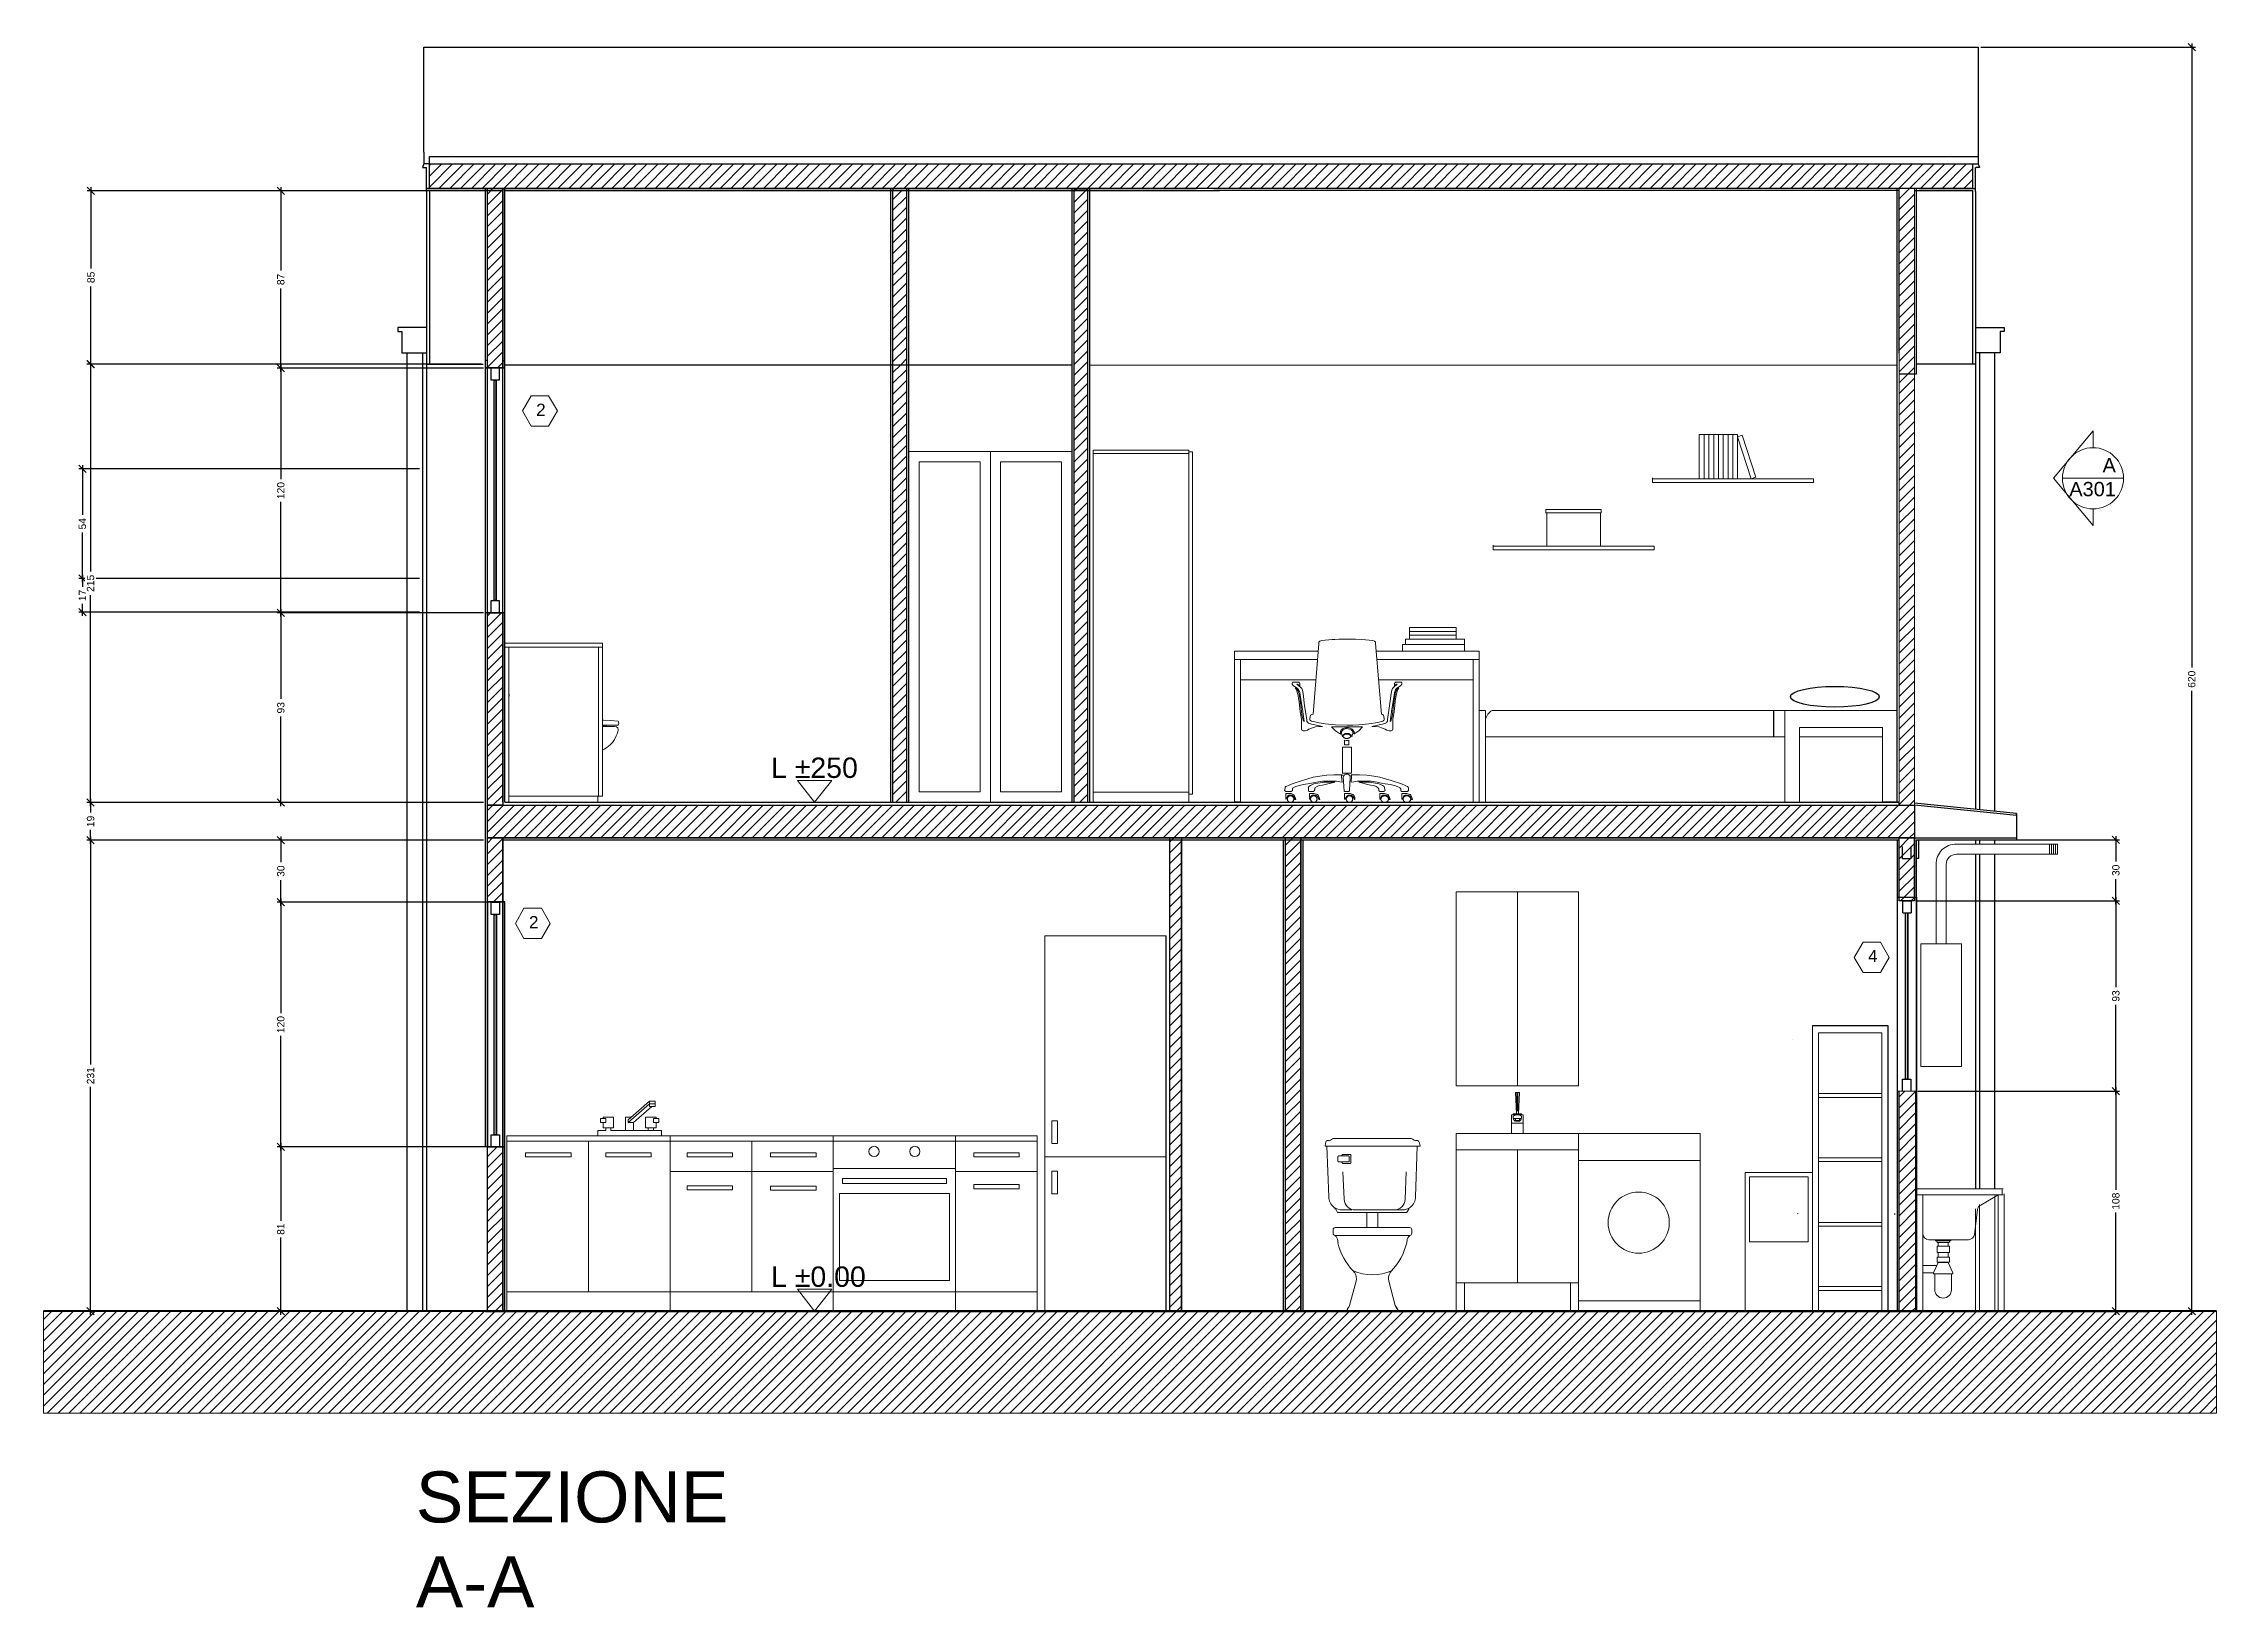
# Model space of a CAD drawing. Header units: centimetres. Extents: x -1332 to 7887, y -608 to 4152.
# Drawn here: x -1332 to -266, y 1661 to 2428 of the extents above; entities that cross this region are included whole.
import ezdxf

# ---------------------------------------------------------------- set-up
doc = ezdxf.new("R2010")
doc.units = ezdxf.units.CM
doc.header["$MEASUREMENT"] = 0
doc.layers.get('DEFPOINTS').update_dxf_attribs({"color": 210})
doc.layers.add('ARREDI', color=252, linetype='Continuous', lineweight=18)
doc.layers.add('NUMERAZIONE', color=30, linetype='Continuous', lineweight=5)
for name, color, linetype in [('INFISSI', 130, 'Continuous'), ('quote nuove', 253, 'Continuous'), ('STRUTTURA', 7, 'Continuous')]:
    doc.layers.add(name, color=color, linetype=linetype)
doc.styles.add('ARIAL', font='Arial.ttf')
doc.styles.get("Standard").update_dxf_attribs({"font": 'Arial.ttf'})
doc.dimstyles.new('TICK_36', dxfattribs={"dimtxt": 3.6, "dimasz": 3.6, "dimexe": 1.8, "dimexo": 1.2, "dimgap": 1.8, "dimtad": 0, "dimdec": 0, "dimzin": 0, "dimdsep": 46, "dimtxsty": 'ARIAL', "dimblk": 'OBLIQUE', "dimcen": 1.8, "dimdle": 1.8, "dimclrd": 256, "dimclrt": 256, "dimadec": 0, "dimazin": 0, "dimtfac": 1, "dimtdec": 0, "dimtmove": 1, "dimatfit": 3, "dimldrblk": 'OPEN90', "dimfxl": 1, "dimtfill": 1, "dimtolj": 1, "dimtzin": 0, "dimarcsym": 0})

msp = doc.modelspace()

# ---------------------------------------------------------------- texts
at = {"layer": 'NUMERAZIONE'}
for s, p in [('L ±250', (-975, 2068)), ('L ±0.00', (-975, 1818.5))]:
    msp.add_text(s, height=9.99, dxfattribs=at).set_placement(p)
at = {"layer": 'NUMERAZIONE', "ltscale": 0.1, "char_height": 6, "attachment_point": 1}
for s, insert in [('2', (-1090.2, 2251.5)), ('2', (-1093.7, 2000.3)), ('4', (-437, 1983.7))]:
    msp.add_mtext_dynamic_manual_height_columns(s, width=0.582, gutter_width=12.5, heights=[0], dxfattribs=dict(at, insert=insert))
at = {"layer": 'STRUTTURA', "ltscale": 0.1, "insert": (-1149.2, 1728), "char_height": 25, "attachment_point": 1}
msp.add_mtext_dynamic_manual_height_columns('SEZIONE A-A', width=23.993, gutter_width=12.5, heights=[0], dxfattribs=at)

# ---------------------------------------------------------------- blocks, each defined once
blk = doc.blocks.new('_Oblique')
at = {"color": 0, "linetype": 'ByBlock', "lineweight": -2}
blk.add_line((-0.5, -0.5), (0.5, 0.5), dxfattribs=at)
blk = doc.blocks.new('*D192')
at = {"layer": 'DEFPOINTS', "color": 0, "transparency": 16777216}
for p in [(-383, 2426.3), (-342.9, 1806.6), (-278.3, 1806.6)]:
    blk.add_point(p, dxfattribs=at)
at = {"layer": 'quote nuove', "color": 0, "lineweight": -2, "transparency": 16777216}
for p, q in [((-381.8, 2426.3), (-276.5, 2426.3)), ((-341.7, 1806.6), (-276.5, 1806.6))]:
    blk.add_line(p, q, dxfattribs=at)
at = {"layer": 'quote nuove', "lineweight": -2, "transparency": 16777216}
for p, q in [((-278.3, 2428.1), (-278.3, 2122.2)), ((-278.3, 1804.8), (-278.3, 2110.7))]:
    blk.add_line(p, q, dxfattribs=at)
at = {"layer": 'quote nuove', "lineweight": -2, "transparency": 16777216, "xscale": 3.6, "yscale": 3.6, "zscale": 3.6}
for p, rotation in [((-278.3, 2426.3), 90), ((-278.3, 1806.6), 270)]:
    blk.add_blockref('_Oblique', p, dxfattribs=dict(at, rotation=rotation))
at = {"layer": 'quote nuove', "transparency": 16777216, "insert": (-278.3, 2116.4), "char_height": 3.6, "attachment_point": 5, "rotation": 90, "style": 'ARIAL', "bg_fill": 3, "box_fill_scale": 1.25, "bg_fill_color": 256, "bg_fill_true_color": 13158600, "bg_fill_transparency": 0}
blk.add_mtext('\\A1;620', dxfattribs=at)
blk = doc.blocks.new('_Open90')
at = {"color": 0, "linetype": 'ByBlock', "lineweight": -2}
for p, q in [((0, 0), (-1, 0)), ((-0.5, 0.5), (0, 0)), ((0, 0), (-0.5, -0.5))]:
    blk.add_line(p, q, dxfattribs=at)
blk = doc.blocks.new('*D195')
at = {"layer": 'DEFPOINTS', "color": 0, "transparency": 16777216}
for p in [(-1215.4, 1887.1), (-1113.7, 1887.1), (-1113.7, 1806.5)]:
    blk.add_point(p, dxfattribs=at)
at = {"layer": 'quote nuove', "color": 0, "lineweight": -2, "transparency": 16777216}
for p, q in [((-1114.9, 1887.1), (-1217.2, 1887.1)), ((-1114.9, 1806.5), (-1217.2, 1806.5))]:
    blk.add_line(p, q, dxfattribs=at)
at = {"layer": 'quote nuove', "lineweight": -2, "transparency": 16777216}
for p, q in [((-1215.4, 1888.9), (-1215.4, 1850.8)), ((-1215.4, 1804.7), (-1215.4, 1842.7))]:
    blk.add_line(p, q, dxfattribs=at)
at = {"layer": 'quote nuove', "lineweight": -2, "transparency": 16777216, "xscale": 3.6, "yscale": 3.6, "zscale": 3.6}
for p, rotation in [((-1215.4, 1887.1), 90), ((-1215.4, 1806.5), 270)]:
    blk.add_blockref('_Oblique', p, dxfattribs=dict(at, rotation=rotation))
at = {"layer": 'quote nuove', "transparency": 16777216, "insert": (-1215.4, 1846.8), "char_height": 3.6, "attachment_point": 5, "rotation": 90, "style": 'ARIAL', "bg_fill": 3, "box_fill_scale": 1.25, "bg_fill_color": 256, "bg_fill_true_color": 13158600, "bg_fill_transparency": 0}
blk.add_mtext('\\A1;81', dxfattribs=at)
blk = doc.blocks.new('*D196')
at = {"layer": 'DEFPOINTS', "color": 0, "transparency": 16777216}
for p in [(-1215.4, 2007.1), (-1113.8, 2007.1), (-1113.7, 1887.1)]:
    blk.add_point(p, dxfattribs=at)
at = {"layer": 'quote nuove', "color": 0, "lineweight": -2, "transparency": 16777216}
for p, q in [((-1115, 2007.1), (-1217.2, 2007.1)), ((-1114.9, 1887.1), (-1217.2, 1887.1))]:
    blk.add_line(p, q, dxfattribs=at)
at = {"layer": 'quote nuove', "lineweight": -2, "transparency": 16777216}
for p, q in [((-1215.4, 2008.9), (-1215.4, 1952.7)), ((-1215.4, 1885.3), (-1215.4, 1941.5))]:
    blk.add_line(p, q, dxfattribs=at)
at = {"layer": 'quote nuove', "lineweight": -2, "transparency": 16777216, "xscale": 3.6, "yscale": 3.6, "zscale": 3.6}
for p, rotation in [((-1215.4, 2007.1), 90), ((-1215.4, 1887.1), 270)]:
    blk.add_blockref('_Oblique', p, dxfattribs=dict(at, rotation=rotation))
at = {"layer": 'quote nuove', "transparency": 16777216, "insert": (-1215.4, 1947.1), "char_height": 3.6, "attachment_point": 5, "rotation": 90, "style": 'ARIAL', "bg_fill": 3, "box_fill_scale": 1.25, "bg_fill_color": 256, "bg_fill_true_color": 13158600, "bg_fill_transparency": 0}
blk.add_mtext('\\A1;120', dxfattribs=at)
blk = doc.blocks.new('*D197')
at = {"layer": 'DEFPOINTS', "color": 0, "transparency": 16777216}
for p in [(-1215.4, 2037.5), (-1115.1, 2037.5), (-1115.1, 2007.1)]:
    blk.add_point(p, dxfattribs=at)
at = {"layer": 'quote nuove', "color": 0, "lineweight": -2, "transparency": 16777216}
for p, q in [((-1116.3, 2037.5), (-1217.2, 2037.5)), ((-1116.3, 2007.1), (-1217.2, 2007.1))]:
    blk.add_line(p, q, dxfattribs=at)
at = {"layer": 'quote nuove', "lineweight": -2, "transparency": 16777216}
for p, q in [((-1215.4, 2039.3), (-1215.4, 2026.7)), ((-1215.4, 2005.3), (-1215.4, 2017.9))]:
    blk.add_line(p, q, dxfattribs=at)
at = {"layer": 'quote nuove', "lineweight": -2, "transparency": 16777216, "xscale": 3.6, "yscale": 3.6, "zscale": 3.6}
for p, rotation in [((-1215.4, 2037.5), 90), ((-1215.4, 2007.1), 270)]:
    blk.add_blockref('_Oblique', p, dxfattribs=dict(at, rotation=rotation))
at = {"layer": 'quote nuove', "transparency": 16777216, "insert": (-1215.4, 2022.3), "char_height": 3.6, "attachment_point": 5, "rotation": 90, "style": 'ARIAL', "bg_fill": 3, "box_fill_scale": 1.25, "bg_fill_color": 256, "bg_fill_true_color": 13158600, "bg_fill_transparency": 0}
blk.add_mtext('\\A1;30', dxfattribs=at)
blk = doc.blocks.new('*D198')
at = {"layer": 'DEFPOINTS', "color": 0, "transparency": 16777216}
for p in [(-1215.4, 2148.9), (-1114.8, 2148.9), (-1114.8, 2056)]:
    blk.add_point(p, dxfattribs=at)
at = {"layer": 'quote nuove', "color": 0, "lineweight": -2, "transparency": 16777216}
for p, q in [((-1116, 2148.9), (-1217.2, 2148.9)), ((-1116, 2056), (-1217.2, 2056))]:
    blk.add_line(p, q, dxfattribs=at)
at = {"layer": 'quote nuove', "lineweight": -2, "transparency": 16777216}
for p, q in [((-1215.4, 2150.7), (-1215.4, 2106.8)), ((-1215.4, 2054.2), (-1215.4, 2098.1))]:
    blk.add_line(p, q, dxfattribs=at)
at = {"layer": 'quote nuove', "lineweight": -2, "transparency": 16777216, "xscale": 3.6, "yscale": 3.6, "zscale": 3.6}
for p, rotation in [((-1215.4, 2148.9), 90), ((-1215.4, 2056), 270)]:
    blk.add_blockref('_Oblique', p, dxfattribs=dict(at, rotation=rotation))
at = {"layer": 'quote nuove', "transparency": 16777216, "insert": (-1215.4, 2102.4), "char_height": 3.6, "attachment_point": 5, "rotation": 90, "style": 'ARIAL', "bg_fill": 3, "box_fill_scale": 1.25, "bg_fill_color": 256, "bg_fill_true_color": 13158600, "bg_fill_transparency": 0}
blk.add_mtext('\\A1;93', dxfattribs=at)
blk = doc.blocks.new('*D199')
at = {"layer": 'DEFPOINTS', "color": 0, "transparency": 16777216}
for p in [(-1215.4, 2268.9), (-1114.8, 2268.9), (-1114.8, 2148.9)]:
    blk.add_point(p, dxfattribs=at)
at = {"layer": 'quote nuove', "lineweight": -2, "transparency": 16777216}
for p, q in [((-1215.4, 2270.7), (-1215.4, 2214.5)), ((-1215.4, 2147.1), (-1215.4, 2203.3))]:
    blk.add_line(p, q, dxfattribs=at)
at = {"layer": 'quote nuove', "color": 0, "lineweight": -2, "transparency": 16777216}
for p, q in [((-1116, 2268.9), (-1217.2, 2268.9)), ((-1116, 2148.9), (-1217.2, 2148.9))]:
    blk.add_line(p, q, dxfattribs=at)
at = {"layer": 'quote nuove', "lineweight": -2, "transparency": 16777216, "xscale": 3.6, "yscale": 3.6, "zscale": 3.6}
for p, rotation in [((-1215.4, 2268.9), 90), ((-1215.4, 2148.9), 270)]:
    blk.add_blockref('_Oblique', p, dxfattribs=dict(at, rotation=rotation))
at = {"layer": 'quote nuove', "transparency": 16777216, "insert": (-1215.4, 2208.9), "char_height": 3.6, "attachment_point": 5, "rotation": 90, "style": 'ARIAL', "bg_fill": 3, "box_fill_scale": 1.25, "bg_fill_color": 256, "bg_fill_true_color": 13158600, "bg_fill_transparency": 0}
blk.add_mtext('\\A1;120', dxfattribs=at)
blk = doc.blocks.new('*D200')
at = {"layer": 'DEFPOINTS', "color": 0, "transparency": 16777216}
for p in [(-1215.4, 2355.9), (-1114.8, 2355.9), (-1114.8, 2268.9)]:
    blk.add_point(p, dxfattribs=at)
at = {"layer": 'quote nuove', "color": 0, "lineweight": -2, "transparency": 16777216}
for p, q in [((-1116, 2355.9), (-1217.2, 2355.9)), ((-1116, 2268.9), (-1217.2, 2268.9))]:
    blk.add_line(p, q, dxfattribs=at)
at = {"layer": 'quote nuove', "lineweight": -2, "transparency": 16777216}
for p, q in [((-1215.4, 2357.7), (-1215.4, 2316.8)), ((-1215.4, 2267.1), (-1215.4, 2308))]:
    blk.add_line(p, q, dxfattribs=at)
at = {"layer": 'quote nuove', "lineweight": -2, "transparency": 16777216, "xscale": 3.6, "yscale": 3.6, "zscale": 3.6}
for p, rotation in [((-1215.4, 2355.9), 90), ((-1215.4, 2268.9), 270)]:
    blk.add_blockref('_Oblique', p, dxfattribs=dict(at, rotation=rotation))
at = {"layer": 'quote nuove', "transparency": 16777216, "insert": (-1215.4, 2312.4), "char_height": 3.6, "attachment_point": 5, "rotation": 90, "style": 'ARIAL', "bg_fill": 3, "box_fill_scale": 1.25, "bg_fill_color": 256, "bg_fill_true_color": 13158600, "bg_fill_transparency": 0}
blk.add_mtext('\\A1;87', dxfattribs=at)
blk = doc.blocks.new('*D201')
at = {"layer": 'DEFPOINTS', "color": 0, "transparency": 16777216}
for p in [(-1308.7, 2037.5), (-1114.8, 2037.5), (-1113.7, 1806.6)]:
    blk.add_point(p, dxfattribs=at)
at = {"layer": 'quote nuove', "color": 0, "lineweight": -2, "transparency": 16777216}
for p, q in [((-1116, 2037.5), (-1310.5, 2037.5)), ((-1114.9, 1806.6), (-1310.5, 1806.6))]:
    blk.add_line(p, q, dxfattribs=at)
at = {"layer": 'quote nuove', "lineweight": -2, "transparency": 16777216}
for p, q in [((-1308.7, 2039.3), (-1308.7, 1927.5)), ((-1308.7, 1804.8), (-1308.7, 1916.6))]:
    blk.add_line(p, q, dxfattribs=at)
at = {"layer": 'quote nuove', "lineweight": -2, "transparency": 16777216, "xscale": 3.6, "yscale": 3.6, "zscale": 3.6}
for p, rotation in [((-1308.7, 2037.5), 90), ((-1308.7, 1806.6), 270)]:
    blk.add_blockref('_Oblique', p, dxfattribs=dict(at, rotation=rotation))
at = {"layer": 'quote nuove', "transparency": 16777216, "insert": (-1308.7, 1922), "char_height": 3.6, "attachment_point": 5, "rotation": 90, "style": 'ARIAL', "bg_fill": 3, "box_fill_scale": 1.25, "bg_fill_color": 256, "bg_fill_true_color": 13158600, "bg_fill_transparency": 0}
blk.add_mtext('\\A1;231', dxfattribs=at)
blk = doc.blocks.new('*D193')
at = {"layer": 'DEFPOINTS', "color": 0, "transparency": 16777216}
for p in [(-1308.7, 2056), (-1114.8, 2056), (-1114.8, 2037.5)]:
    blk.add_point(p, dxfattribs=at)
at = {"layer": 'quote nuove', "lineweight": -2, "transparency": 16777216}
for p, q in [((-1308.7, 2057.8), (-1308.7, 2051)), ((-1308.7, 2035.7), (-1308.7, 2042.5))]:
    blk.add_line(p, q, dxfattribs=at)
at = {"layer": 'quote nuove', "color": 0, "lineweight": -2, "transparency": 16777216}
for p, q in [((-1116, 2056), (-1310.5, 2056)), ((-1116, 2037.5), (-1310.5, 2037.5))]:
    blk.add_line(p, q, dxfattribs=at)
at = {"layer": 'quote nuove', "lineweight": -2, "transparency": 16777216, "xscale": 3.6, "yscale": 3.6, "zscale": 3.6}
for p, rotation in [((-1308.7, 2056), 90), ((-1308.7, 2037.5), 270)]:
    blk.add_blockref('_Oblique', p, dxfattribs=dict(at, rotation=rotation))
at = {"layer": 'quote nuove', "transparency": 16777216, "insert": (-1308.7, 2046.7), "char_height": 3.6, "attachment_point": 5, "rotation": 90, "style": 'ARIAL', "bg_fill": 3, "box_fill_scale": 1.25, "bg_fill_color": 256, "bg_fill_true_color": 13158600, "bg_fill_transparency": 0}
blk.add_mtext('\\A1;19', dxfattribs=at)
blk = doc.blocks.new('*D202')
at = {"layer": 'DEFPOINTS', "color": 0, "transparency": 16777216}
for p in [(-1146.2, 2165.8), (-1146.2, 2149.2)]:
    blk.add_point(p, dxfattribs=at)
at = {"layer": 'quote nuove', "color": 0, "lineweight": -2, "transparency": 16777216}
for p, q in [((-1147.4, 2165.8), (-1314.5, 2165.8)), ((-1147.4, 2149.2), (-1314.5, 2149.2))]:
    blk.add_line(p, q, dxfattribs=at)
at = {"layer": 'quote nuove', "lineweight": -2, "transparency": 16777216}
for p, q in [((-1312.7, 2167.6), (-1312.7, 2161.7)), ((-1312.7, 2147.4), (-1312.7, 2153.3))]:
    blk.add_line(p, q, dxfattribs=at)
at = {"layer": 'quote nuove', "lineweight": -2, "transparency": 16777216, "xscale": 3.6, "yscale": 3.6, "zscale": 3.6}
for p, rotation in [((-1312.7, 2165.8), 90), ((-1312.7, 2149.2), 270)]:
    blk.add_blockref('_Oblique', p, dxfattribs=dict(at, rotation=rotation))
at = {"layer": 'quote nuove', "transparency": 16777216, "insert": (-1312.7, 2157.5), "char_height": 3.6, "attachment_point": 5, "rotation": 90, "style": 'ARIAL', "bg_fill": 3, "box_fill_scale": 1.25, "bg_fill_color": 256, "bg_fill_true_color": 13158600, "bg_fill_transparency": 0}
blk.add_mtext('\\A1;17', dxfattribs=at)
at = {"layer": 'DEFPOINTS', "color": 0, "transparency": 16777216}
blk.add_point((-1312.7, 2165.8), dxfattribs=at)
blk = doc.blocks.new('*D203')
at = {"layer": 'DEFPOINTS', "color": 0, "transparency": 16777216}
for p in [(-1312.7, 2219.5), (-1146.2, 2219.5), (-1146.2, 2165.8)]:
    blk.add_point(p, dxfattribs=at)
at = {"layer": 'quote nuove', "color": 0, "lineweight": -2, "transparency": 16777216}
for p, q in [((-1147.4, 2219.5), (-1314.5, 2219.5)), ((-1147.4, 2165.8), (-1314.5, 2165.8))]:
    blk.add_line(p, q, dxfattribs=at)
at = {"layer": 'quote nuove', "lineweight": -2, "transparency": 16777216}
for p, q in [((-1312.7, 2221.3), (-1312.7, 2197)), ((-1312.7, 2164), (-1312.7, 2188.3))]:
    blk.add_line(p, q, dxfattribs=at)
at = {"layer": 'quote nuove', "lineweight": -2, "transparency": 16777216, "xscale": 3.6, "yscale": 3.6, "zscale": 3.6}
for p, rotation in [((-1312.7, 2219.5), 90), ((-1312.7, 2165.8), 270)]:
    blk.add_blockref('_Oblique', p, dxfattribs=dict(at, rotation=rotation))
at = {"layer": 'quote nuove', "transparency": 16777216, "insert": (-1312.7, 2192.6), "char_height": 3.6, "attachment_point": 5, "rotation": 90, "style": 'ARIAL', "bg_fill": 3, "box_fill_scale": 1.25, "bg_fill_color": 256, "bg_fill_true_color": 13158600, "bg_fill_transparency": 0}
blk.add_mtext('\\A1;54', dxfattribs=at)
blk = doc.blocks.new('*D204')
at = {"layer": 'DEFPOINTS', "color": 0, "transparency": 16777216}
for p in [(-413.8, 1914.4), (-413.8, 1806.6), (-315.5, 1806.6)]:
    blk.add_point(p, dxfattribs=at)
at = {"layer": 'quote nuove', "color": 0, "lineweight": -2, "transparency": 16777216}
for p, q in [((-412.6, 1914.4), (-313.7, 1914.4)), ((-412.6, 1806.6), (-313.7, 1806.6))]:
    blk.add_line(p, q, dxfattribs=at)
at = {"layer": 'quote nuove', "lineweight": -2, "transparency": 16777216}
for p, q in [((-315.5, 1916.2), (-315.5, 1866.1)), ((-315.5, 1804.8), (-315.5, 1854.9))]:
    blk.add_line(p, q, dxfattribs=at)
at = {"layer": 'quote nuove', "lineweight": -2, "transparency": 16777216, "xscale": 3.6, "yscale": 3.6, "zscale": 3.6}
for p, rotation in [((-315.5, 1914.4), 90), ((-315.5, 1806.6), 270)]:
    blk.add_blockref('_Oblique', p, dxfattribs=dict(at, rotation=rotation))
at = {"layer": 'quote nuove', "transparency": 16777216, "insert": (-315.5, 1860.5), "char_height": 3.6, "attachment_point": 5, "rotation": 90, "style": 'ARIAL', "bg_fill": 3, "box_fill_scale": 1.25, "bg_fill_color": 256, "bg_fill_true_color": 13158600, "bg_fill_transparency": 0}
blk.add_mtext('\\A1;108', dxfattribs=at)
blk = doc.blocks.new('*D205')
at = {"layer": 'DEFPOINTS', "color": 0, "transparency": 16777216}
for p in [(-414.3, 2007.8), (-315.5, 2007.8), (-413.8, 1914.4)]:
    blk.add_point(p, dxfattribs=at)
at = {"layer": 'quote nuove', "color": 0, "lineweight": -2, "transparency": 16777216}
for p, q in [((-413.1, 2007.8), (-313.7, 2007.8)), ((-412.6, 1914.4), (-313.7, 1914.4))]:
    blk.add_line(p, q, dxfattribs=at)
at = {"layer": 'quote nuove', "lineweight": -2, "transparency": 16777216}
for p, q in [((-315.5, 2009.6), (-315.5, 1965.5)), ((-315.5, 1912.6), (-315.5, 1956.7))]:
    blk.add_line(p, q, dxfattribs=at)
at = {"layer": 'quote nuove', "lineweight": -2, "transparency": 16777216, "xscale": 3.6, "yscale": 3.6, "zscale": 3.6}
for p, rotation in [((-315.5, 2007.8), 90), ((-315.5, 1914.4), 270)]:
    blk.add_blockref('_Oblique', p, dxfattribs=dict(at, rotation=rotation))
at = {"layer": 'quote nuove', "transparency": 16777216, "insert": (-315.5, 1961.1), "char_height": 3.6, "attachment_point": 5, "rotation": 90, "style": 'ARIAL', "bg_fill": 3, "box_fill_scale": 1.25, "bg_fill_color": 256, "bg_fill_true_color": 13158600, "bg_fill_transparency": 0}
blk.add_mtext('\\A1;93', dxfattribs=at)
blk = doc.blocks.new('*D206')
at = {"layer": 'DEFPOINTS', "color": 0, "transparency": 16777216}
for p in [(-413.2, 2037.6), (-315.5, 2037.6), (-414.3, 2007.8)]:
    blk.add_point(p, dxfattribs=at)
at = {"layer": 'quote nuove', "color": 0, "lineweight": -2, "transparency": 16777216}
for p, q in [((-412, 2037.6), (-313.7, 2037.6)), ((-413.1, 2007.8), (-313.7, 2007.8))]:
    blk.add_line(p, q, dxfattribs=at)
at = {"layer": 'quote nuove', "lineweight": -2, "transparency": 16777216}
for p, q in [((-315.5, 2039.4), (-315.5, 2027.1)), ((-315.5, 2006), (-315.5, 2018.3))]:
    blk.add_line(p, q, dxfattribs=at)
at = {"layer": 'quote nuove', "lineweight": -2, "transparency": 16777216, "xscale": 3.6, "yscale": 3.6, "zscale": 3.6}
for p, rotation in [((-315.5, 2037.6), 90), ((-315.5, 2007.8), 270)]:
    blk.add_blockref('_Oblique', p, dxfattribs=dict(at, rotation=rotation))
at = {"layer": 'quote nuove', "transparency": 16777216, "insert": (-315.5, 2022.7), "char_height": 3.6, "attachment_point": 5, "rotation": 90, "style": 'ARIAL', "bg_fill": 3, "box_fill_scale": 1.25, "bg_fill_color": 256, "bg_fill_true_color": 13158600, "bg_fill_transparency": 0}
blk.add_mtext('\\A1;30', dxfattribs=at)
blk = doc.blocks.new('*D213')
at = {"layer": 'DEFPOINTS', "color": 0, "transparency": 16777216}
for p in [(-1308.7, 2270.8), (-1115.8, 2270.8), (-1114.8, 2056)]:
    blk.add_point(p, dxfattribs=at)
at = {"layer": 'quote nuove', "color": 0, "lineweight": -2, "transparency": 16777216}
for p, q in [((-1117, 2270.8), (-1310.5, 2270.8)), ((-1116, 2056), (-1310.5, 2056))]:
    blk.add_line(p, q, dxfattribs=at)
at = {"layer": 'quote nuove', "lineweight": -2, "transparency": 16777216}
for p, q in [((-1308.7, 2272.6), (-1308.7, 2169.2)), ((-1308.7, 2054.2), (-1308.7, 2157.6))]:
    blk.add_line(p, q, dxfattribs=at)
at = {"layer": 'quote nuove', "lineweight": -2, "transparency": 16777216, "xscale": 3.6, "yscale": 3.6, "zscale": 3.6}
for p, rotation in [((-1308.7, 2270.8), 90), ((-1308.7, 2056), 270)]:
    blk.add_blockref('_Oblique', p, dxfattribs=dict(at, rotation=rotation))
at = {"layer": 'quote nuove', "transparency": 16777216, "insert": (-1308.7, 2163.4), "char_height": 3.6, "attachment_point": 5, "rotation": 90, "style": 'ARIAL', "bg_fill": 3, "box_fill_scale": 1.25, "bg_fill_color": 256, "bg_fill_true_color": 13158600, "bg_fill_transparency": 0}
blk.add_mtext('\\A1;215', dxfattribs=at)
blk = doc.blocks.new('*D214')
at = {"layer": 'DEFPOINTS', "color": 0, "transparency": 16777216}
for p in [(-1308.5, 2355.9), (-1105.3, 2355.9), (-1115.8, 2270.8)]:
    blk.add_point(p, dxfattribs=at)
at = {"layer": 'quote nuove', "color": 0, "lineweight": -2, "transparency": 16777216}
for p, q in [((-1106.5, 2355.9), (-1310.3, 2355.9)), ((-1117, 2270.8), (-1310.3, 2270.8))]:
    blk.add_line(p, q, dxfattribs=at)
at = {"layer": 'quote nuove', "lineweight": -2, "transparency": 16777216}
for p, q in [((-1308.5, 2357.7), (-1308.5, 2317.8)), ((-1308.5, 2269), (-1308.5, 2309))]:
    blk.add_line(p, q, dxfattribs=at)
at = {"layer": 'quote nuove', "lineweight": -2, "transparency": 16777216, "xscale": 3.6, "yscale": 3.6, "zscale": 3.6}
for p, rotation in [((-1308.5, 2355.9), 90), ((-1308.5, 2270.8), 270)]:
    blk.add_blockref('_Oblique', p, dxfattribs=dict(at, rotation=rotation))
at = {"layer": 'quote nuove', "transparency": 16777216, "insert": (-1308.5, 2313.4), "char_height": 3.6, "attachment_point": 5, "rotation": 90, "style": 'ARIAL', "bg_fill": 3, "box_fill_scale": 1.25, "bg_fill_color": 256, "bg_fill_true_color": 13158600, "bg_fill_transparency": 0}
blk.add_mtext('\\A1;85', dxfattribs=at)

# ---------------------------------------------------------------- hatches: boundary and pattern name
at = {"layer": 'ARREDI'}
h = msp.add_hatch(dxfattribs=at)
h.set_pattern_fill('ANSI31', color=0, scale=30)
h.paths.add_polyline_path([(-414.2, 2357), (-421.7, 2357), (-421.7, 2054.6), (-414.2, 2054.6)])
at = {"layer": 'INFISSI'}
h = msp.add_hatch(color=4, dxfattribs=at)
h.dxf.hatch_style = 1
h.paths.add_polyline_path([(-1109.8, 2263), (-1110.8, 2263), (-1110.8, 2155), (-1109.8, 2155)])
h = msp.add_hatch(color=4, dxfattribs=at)
h.dxf.hatch_style = 1
h.paths.add_polyline_path([(-1109.7, 2001.1), (-1110.7, 2001.1), (-1110.7, 1893.1), (-1109.7, 1893.1)])
h = msp.add_hatch(color=4, dxfattribs=at)
h.dxf.hatch_style = 1
h.paths.add_polyline_path([(-417.6, 2001.8), (-418.6, 2001.8), (-418.6, 1920.4), (-417.6, 1920.4)])
at = {"layer": 'STRUTTURA'}
h = msp.add_hatch(dxfattribs=at)
h.set_pattern_fill('ANSI31', color=0, scale=30)
h.paths.add_polyline_path([(-1142.5, 2369), (-1142.5, 2357), (-385.8, 2357), (-385.8, 2369)])
h = msp.add_hatch(dxfattribs=at)
h.set_pattern_fill('ANSI31', color=0, scale=30)
h.paths.add_polyline_path([(-1106.6, 2149), (-1114.1, 2149), (-1114.1, 2054.6), (-1106.6, 2054.6)])
h.paths.add_polyline_path([(-1114.1, 2269), (-1106.6, 2269), (-1106.6, 2357), (-1114.1, 2357)])
h = msp.add_hatch(dxfattribs=at)
h.set_pattern_fill('ANSI31', color=256, scale=30)
h.paths.add_polyline_path([(-826.4, 2056.1), (-819.7, 2056.1), (-819.7, 2357), (-826.4, 2357)])
h.paths.add_polyline_path([(-908.4, 2270.6), (-915.2, 2270.6), (-915.2, 2056.1), (-908.4, 2056.1)])
h = msp.add_hatch(dxfattribs=at)
h.set_pattern_fill('ANSI31', color=256, scale=30)
h.paths.add_polyline_path([(-915.2, 2270.6), (-908.4, 2270.6), (-908.4, 2356), (-915.2, 2356)])
h = msp.add_hatch(dxfattribs=at)
h.set_pattern_fill('ANSI31', color=0, scale=30)
h.paths.add_polyline_path([(-414.3, 2054.6), (-1114.1, 2054.6), (-1114.1, 2038.6), (-1106.5, 2038.6), (-414.3, 2038.6)])
h = msp.add_hatch(dxfattribs=at)
h.set_pattern_fill('ANSI31', color=0, scale=30)
h.paths.add_polyline_path([(-1114, 1806.6), (-1106.5, 1806.6), (-1106.5, 1887.1), (-1114, 1887.1)])
h.paths.add_polyline_path([(-1114, 2007.2), (-1106.5, 2007.2), (-1106.5, 2038.6), (-1114.1, 2038.6)])
h = msp.add_hatch(dxfattribs=at)
h.set_pattern_fill('ANSI31', color=0, scale=30)
h.paths.add_polyline_path([(-779.4, 1806.6), (-773.7, 1806.6), (-773.7, 2038.6), (-779.4, 2038.6)])
h.paths.add_polyline_path([(-722.7, 1806.6), (-715.2, 1806.6), (-715.2, 2038.6), (-722.7, 2038.6)])
h.paths.add_polyline_path([(-414.3, 2038.6), (-421.8, 2038.6), (-421.8, 2007.8), (-414.3, 2007.8)])
h = msp.add_hatch(dxfattribs=at)
h.set_pattern_fill('ANSI31', color=0, scale=30)
h.paths.add_polyline_path([(-413.8, 1914.4), (-422, 1914.4), (-422, 1806.6), (-413.8, 1806.6)])

# ---------------------------------------------------------------- linework, layer by layer
for p, q in [((-1142.5, 2369), (-1145.2, 2369)), ((-819.7, 2356), (-826.4, 2356)), ((-1103.6, 2109.1), (-1103.6, 2109.1)), ((-1103.6, 2109.1), (-1103.6, 2108.1))]:
    msp.add_line(p, q)
at = {"layer": 'ARREDI'}
for p, q in [((-907.4, 2228.1), (-907.4, 2056.1)), ((-867.4, 2056.1), (-867.4, 2228.1)), ((-827.4, 2228.1), (-867.4, 2228.1)), ((-867.4, 2228.1), (-867.4, 2056.1)), ((-817, 2227), (-817, 2061.1)), ((-542.8, 2212.9), (-542.8, 2215.2)), ((-463.8, 2214.7), (-542.8, 2214.7)), ((-542.8, 2214.7), (-542.8, 2212.9)), ((-542.8, 2212.9), (-463.8, 2212.9)), ((-463.8, 2212.9), (-463.8, 2214.7)), ((-620.9, 2179.9), (-620.9, 2182.2)), ((-541.9, 2181.7), (-620.9, 2181.7)), ((-620.9, 2181.7), (-620.9, 2179.9)), ((-620.9, 2179.9), (-541.9, 2179.9)), ((-541.9, 2179.9), (-541.9, 2181.7)), ((-1064.6, 2134.1), (-1105.6, 2134.1)), ((-1105.6, 2134.1), (-1057.6, 2134.1)), ((-1057.6, 2132.1), (-1105.6, 2132.1)), ((-1103.6, 2132.1), (-1103.6, 2132.1)), ((-1103.6, 2132.1), (-1103.6, 2061.1)), ((-1057.6, 2132.1), (-1059.6, 2132.1)), ((-1059.6, 2132.1), (-1059.6, 2059.1)), ((-1057.6, 2134.1), (-1057.6, 2059.1)), ((-1057.6, 2134.1), (-1057.6, 2132.1)), ((-747.7, 2130.1), (-706.7, 2130.1)), ((-747.7, 2130.1), (-747.7, 2126.1)), ((-747.7, 2130.1), (-747.7, 2056.1)), ((-747.7, 2126.1), (-707, 2126.1)), ((-747.7, 2126.1), (-744.7, 2126.1)), ((-744.7, 2126.1), (-744.7, 2056.1)), ((-744.7, 2126.1), (-744.7, 2116.1)), ((-678.2, 2130.1), (-627.7, 2130.1)), ((-677.9, 2126.1), (-627.7, 2126.1)), ((-627.7, 2126.1), (-630.7, 2126.1)), ((-630.7, 2126.1), (-630.7, 2056.1)), ((-627.7, 2126.1), (-627.7, 2130.1)), ((-627.7, 2130.1), (-627.7, 2056.1)), ((-744.7, 2116.1), (-707.8, 2116.1)), ((-677.1, 2116.1), (-630.7, 2116.1)), ((-430.2, 2101.1), (-621.3, 2101.1)), ((-477.8, 2101.1), (-422.8, 2101.1)), ((-477.8, 2101.1), (-477.8, 2056.1)), ((-425.8, 2101.1), (-422.8, 2101.1)), ((-422.8, 2101.1), (-422.8, 2056.1)), ((-1057.2, 2096.4), (-1057.6, 2096.4)), ((-1055.6, 2093.9), (-1057.6, 2093.9)), ((-1056.3, 2093.3), (-1057.6, 2093.3)), ((-1057, 2093.5), (-1057.3, 2093.9)), ((-1053.7, 2096.1), (-1057.2, 2096.4)), ((-1056.6, 2093.3), (-1057, 2093.5)), ((-1056.3, 2093.3), (-1055.9, 2093.5)), ((-1051.7, 2093.3), (-1056.3, 2093.3)), ((-1055.9, 2093.5), (-1055.6, 2093.9)), ((-1055.6, 2093.9), (-1049.9, 2093.9)), ((-1050, 2095.8), (-1053.7, 2096.1)), ((-1050.8, 2093.1), (-1051.7, 2093.3)), ((-1050.9, 2088.6), (-1050.5, 2089.6)), ((-1050.1, 2092.5), (-1050.8, 2093.1)), ((-1050.5, 2089.6), (-1050.1, 2090.6)), ((-1049.9, 2091.6), (-1050.1, 2092.5)), ((-1050.1, 2090.6), (-1049.9, 2091.6)), ((-1049.6, 2094.9), (-1050, 2095.8)), ((-1049.9, 2093.9), (-1049.6, 2094.9)), ((-624.7, 2096.7), (-624.7, 2089.1)), ((-470.6, 2056.1), (-470.6, 2092.8)), ((-470.6, 2092.8), (-454.6, 2092.8)), ((-429.9, 2092.8), (-454.6, 2092.8)), ((-429.9, 2056.1), (-429.9, 2092.8)), ((-1103.6, 2084.1), (-1103.6, 2085.1)), ((-1103.6, 2059.1), (-1103.6, 2084.1)), ((-1057.6, 2081.6), (-1056.6, 2082.1)), ((-1056.6, 2082.1), (-1055.5, 2082.9)), ((-1055.5, 2082.9), (-1053.9, 2084.2)), ((-1053.9, 2084.2), (-1052.8, 2085.4)), ((-1052.8, 2085.4), (-1051.8, 2086.8)), ((-1051.8, 2086.8), (-1050.9, 2088.6)), ((-477.8, 2088.1), (-624.7, 2088.1)), ((-470.6, 2088.1), (-429.9, 2088.1)), ((-1103.6, 2061.1), (-1103.6, 2061.1)), ((-1103.6, 2059.1), (-1057.6, 2059.1)), ((-1103.6, 2059.1), (-1103.6, 2056.1)), ((-1060, 2056.1), (-1060, 2059.1)), ((-817, 2061.1), (-817, 2056.1)), ((-888.2, 2056.1), (-848.2, 2056.1)), ((-348.1, 2035.6), (-348.1, 2030.6)), ((-347.1, 2035.6), (-347.1, 2030.6)), ((-346.1, 2035.6), (-346.1, 2030.6)), ((-345.1, 2035.6), (-345.1, 2030.6)), ((-344.1, 2035.6), (-344.1, 2030.6)), ((-639, 2012.1), (-579, 2012.1)), ((-639, 2012.1), (-639, 1917.1)), ((-609, 2012.1), (-609, 1917.1)), ((-579, 2012.1), (-579, 1917.1)), ((-840.8, 1990.6), (-840.8, 1806.6)), ((-474.3, 1939.6), (-474.3, 1939.6)), ((-464.3, 1946.6), (-464.3, 1806.9)), ((-461.4, 1806.6), (-461.4, 1943)), ((-461.4, 1943), (-430.3, 1943)), ((-430.3, 1806.6), (-430.3, 1943)), ((-1045, 1900.4), (-1034.6, 1909.5)), ((-1034.6, 1908.2), (-1045, 1899.1)), ((-1034.6, 1908.2), (-1034.6, 1909.5)), ((-1034.6, 1909.5), (-1031.9, 1909.5)), ((-1034.6, 1906.9), (-1034.6, 1908.2)), ((-1031.9, 1908.2), (-1034.6, 1908.2)), ((-1031.9, 1909.5), (-1031.9, 1908.2)), ((-1031.9, 1908.2), (-1031.9, 1906.9)), ((-639, 1917.1), (-579, 1917.1)), ((-609.4, 1903.3), (-610, 1913.8)), ((-610, 1913.8), (-608, 1913.8)), ((-609.2, 1913.8), (-609.2, 1904.8)), ((-608.8, 1913.8), (-608.8, 1904.8)), ((-608.5, 1903.3), (-608, 1913.8)), ((-422.8, 1916.1), (-422.8, 1914.4)), ((-422, 1914.4), (-422, 1806.6)), ((-413.8, 1914.4), (-413.8, 1806.6)), ((-413.2, 1914.4), (-413.2, 1916.1)), ((-1046.3, 1901.7), (-1043.5, 1901.7)), ((-1046.3, 1895.2), (-1046.3, 1901.7)), ((-1045, 1899.1), (-1045, 1900.4)), ((-1042.4, 1899.1), (-1045, 1899.1)), ((-1033.4, 1906.9), (-1042.4, 1899.1)), ((-1042.4, 1899.1), (-1042.4, 1895.2)), ((-1031.9, 1906.9), (-1034.6, 1906.9)), ((-611.8, 1902.8), (-611.8, 1893.9)), ((-611.8, 1902.8), (-606.2, 1902.8)), ((-611.8, 1898.7), (-606.2, 1898.7)), ((-611, 1903.3), (-607, 1903.3)), ((-611, 1903.3), (-607, 1903.3)), ((-611, 1902.8), (-611, 1903.3)), ((-611, 1902.2), (-611, 1901.1)), ((-611, 1901.1), (-607, 1901.1)), ((-610, 1901.1), (-610, 1899.7)), ((-610, 1901), (-608, 1901)), ((-610, 1900.1), (-608, 1900.1)), ((-610, 1899.7), (-608, 1899.7)), ((-609.5, 1904.8), (-608.5, 1904.8)), ((-608, 1901.1), (-608, 1899.7)), ((-607, 1902.8), (-607, 1903.3)), ((-607, 1902.2), (-607, 1901.1)), ((-606.2, 1902.8), (-606.2, 1893.9)), ((-1024.5, 1892.6), (-1104.5, 1892.6)), ((-1104.5, 1892.6), (-1104.5, 1806.6)), ((-1104.5, 1889.9), (-1054.6, 1889.9)), ((-1056.1, 1895.2), (-1056.1, 1896.5)), ((-1024.5, 1889.9), (-1054.6, 1889.9)), ((-1053.5, 1896.5), (-1053.5, 1895.2)), ((-1035.2, 1896.5), (-1035.2, 1895.2)), ((-1032.6, 1895.2), (-1032.6, 1896.5)), ((-1024.5, 1892.6), (-944.5, 1892.6)), ((-1024.5, 1889.9), (-844.5, 1889.9)), ((-1024.5, 1813), (-1024.5, 1889.9)), ((-984.5, 1889.9), (-984.5, 1816)), ((-944.5, 1892.6), (-944.5, 1806.6)), ((-944.5, 1806.6), (-944.5, 1886.6)), ((-884.5, 1892.6), (-884.5, 1806.6)), ((-884.5, 1892.6), (-844.5, 1892.6)), ((-884.5, 1886.6), (-884.5, 1806.6)), ((-844.5, 1892.6), (-844.5, 1806.6)), ((-703.3, 1887.6), (-703, 1889.6)), ((-703.2, 1887.5), (-656.7, 1887.5)), ((-702.4, 1887.5), (-657.5, 1887.5)), ((-702.4, 1887.5), (-701.5, 1862.6)), ((-680.1, 1891.3), (-698.9, 1891.3)), ((-680.1, 1891.3), (-661.4, 1891.3)), ((-658.1, 1887.5), (-658.9, 1862.6)), ((-656.6, 1887.6), (-657.2, 1889.6)), ((-639, 1893.6), (-579, 1893.6)), ((-639, 1806.6), (-639, 1893.6)), ((-579, 1806.6), (-579, 1893.6)), ((-579, 1893.6), (-519.3, 1893.6)), ((-579, 1893.6), (-579, 1806.6)), ((-519.3, 1893.6), (-519.3, 1806.6)), ((-944.5, 1876.6), (-884.5, 1876.6)), ((-697, 1882.4), (-697, 1880)), ((-691.7, 1882.7), (-696.7, 1882.7)), ((-691.7, 1879.8), (-696.7, 1879.8)), ((-695, 1883.1), (-695, 1882.7)), ((-695, 1879.8), (-695, 1879.4)), ((-690.9, 1883.4), (-694.7, 1883.4)), ((-690.9, 1879), (-694.7, 1879)), ((-691.5, 1882.4), (-691.5, 1880)), ((-690.6, 1883.1), (-690.6, 1879.4)), ((-609, 1885.7), (-608.9, 1820.4)), ((-579, 1880.5), (-519.3, 1880.5)), ((-1024.5, 1875.1), (-944.5, 1875.1)), ((-884.5, 1875.1), (-844.5, 1875.1)), ((-694.6, 1874.9), (-694, 1861.5)), ((-663.5, 1874.9), (-664, 1861.5)), ((-497.3, 1874.6), (-464.3, 1874.6)), ((-497.3, 1806.6), (-497.3, 1874.6)), ((-464.3, 1874.6), (-464.3, 1806.6)), ((-413.2, 1866.6), (-370.7, 1866.6)), ((-413.2, 1864.1), (-413.2, 1866.6)), ((-371.2, 1866.1), (-371.2, 1864.1)), ((-697.3, 1855.2), (-698.1, 1856.6)), ((-696.9, 1855), (-687.3, 1855)), ((-694.9, 1856.2), (-690.2, 1856.2)), ((-680.2, 1856.2), (-688.5, 1856.2)), ((-687.3, 1855), (-667.1, 1855)), ((-682.9, 1855), (-682.9, 1847.6)), ((-680.2, 1856.2), (-669.5, 1856.2)), ((-677.4, 1855), (-677.4, 1847.6)), ((-663.6, 1855), (-673.2, 1855)), ((-665.3, 1856.2), (-670.1, 1856.2)), ((-663.1, 1855.2), (-662.3, 1856.6)), ((-413.2, 1864.1), (-413.2, 1806.6)), ((-370.7, 1863.6), (-412.7, 1863.6)), ((-410.2, 1863.6), (-410.2, 1844.6)), ((-410.2, 1806.6), (-410.2, 1863.6)), ((-384.8, 1844.2), (-383.3, 1856.4)), ((-384.3, 1856.7), (-384.3, 1806.6)), ((-381.8, 1858.6), (-373.2, 1863.6)), ((-373.2, 1863.6), (-373.2, 1806.6)), ((-370.2, 1806.6), (-370.2, 1864.1)), ((-699.4, 1846.5), (-699.4, 1844.8)), ((-680.1, 1847.6), (-698.3, 1847.6)), ((-680.1, 1843.7), (-698.3, 1843.7)), ((-680.1, 1847.6), (-661.9, 1847.6)), ((-680.1, 1843.7), (-661.9, 1843.7)), ((-660.8, 1846.5), (-660.8, 1844.8)), ((-407.2, 1841.6), (-387.8, 1841.6)), ((-402.7, 1838.4), (-402.7, 1840.3)), ((-402.7, 1833), (-402.7, 1835.3)), ((-397.7, 1838.4), (-397.7, 1840.3)), ((-397.7, 1833), (-397.7, 1835.3)), ((-403.3, 1828.9), (-410.2, 1828.9)), ((-404.8, 1825.4), (-410.2, 1825.4)), ((-404.3, 1824.8), (-404.3, 1817.1)), ((-402.7, 1830.4), (-402.7, 1830.6)), ((-397.7, 1830.4), (-402.7, 1830.4)), ((-397.7, 1830.4), (-397.7, 1830.6)), ((-396.1, 1824.8), (-396.1, 1817.1)), ((-1024.5, 1816), (-1104.5, 1816)), ((-1024.5, 1816), (-944.5, 1816)), ((-1024.5, 1813), (-1024.5, 1806.6)), ((-944.5, 1816), (-884.5, 1816)), ((-884.5, 1816), (-844.5, 1816)), ((-688.1, 1821.3), (-691.3, 1809.3)), ((-672.1, 1821.3), (-668.9, 1809.3)), ((-578.9, 1820.4), (-638.9, 1820.4)), ((-519.3, 1811.6), (-579, 1811.6))]:
    msp.add_line(p, q, dxfattribs=at)
at = {"layer": 'ARREDI', "lineweight": 0}
for p, q in [((-709.1, 2099.3), (-706.4, 2133.9)), ((-706.4, 2134.5), (-705.9, 2135)), ((-706.4, 2133.9), (-706.4, 2134.5)), ((-705.9, 2135), (-704.9, 2135.3)), ((-704.9, 2135.3), (-699.8, 2135.8)), ((-699.8, 2135.8), (-698.5, 2135.8)), ((-698.5, 2135.8), (-696.6, 2136.1)), ((-696.6, 2136.1), (-692.6, 2136.1)), ((-692.6, 2136.1), (-688.4, 2136.1)), ((-688.4, 2136.1), (-685.2, 2135.8)), ((-685.2, 2135.8), (-679.9, 2135.3)), ((-679.9, 2135.3), (-679.1, 2135)), ((-679.1, 2135), (-678.6, 2134.5)), ((-678.6, 2134.5), (-678.6, 2133.9)), ((-678.6, 2133.9), (-675.7, 2099.3)), ((-719.2, 2115), (-719.5, 2114.7)), ((-719.5, 2114.7), (-719.5, 2114.5)), ((-719.5, 2114.5), (-719.5, 2113.9)), ((-719.5, 2113.9), (-718.9, 2113.4)), ((-718.9, 2115), (-719.2, 2115)), ((-716.5, 2115), (-718.9, 2115)), ((-718.9, 2113.4), (-716.8, 2111.8)), ((-717.1, 2111.5), (-717.9, 2112.1)), ((-717.9, 2112.1), (-717.3, 2111.3)), ((-717.3, 2111.3), (-717.1, 2110.5)), ((-715.2, 2112.3), (-717.1, 2113.9)), ((-717.1, 2113.9), (-716.8, 2113.9)), ((-716.5, 2110.7), (-717.1, 2111.5)), ((-717.1, 2110.5), (-716.5, 2108.4)), ((-716.8, 2113.9), (-716.3, 2113.7)), ((-716.8, 2111.8), (-716.3, 2111.3)), ((-716, 2115), (-716.5, 2115)), ((-716.3, 2109.9), (-716.5, 2110.7)), ((-716.3, 2113.7), (-715.7, 2113.1)), ((-716.3, 2111.3), (-716, 2110.7)), ((-716, 2114.7), (-716, 2115)), ((-715.7, 2114.5), (-716, 2114.7)), ((-716, 2110.7), (-715.7, 2109.9)), ((-715.7, 2113.1), (-715.7, 2114.5)), ((-714.7, 2111.8), (-715.2, 2112.3)), ((-714.4, 2111), (-714.7, 2111.8)), ((-714.1, 2109.4), (-714.4, 2111)), ((-670.9, 2109.4), (-670.6, 2111)), ((-670.6, 2111), (-670.3, 2111.8)), ((-670.3, 2111.8), (-669.8, 2112.3)), ((-669.8, 2112.3), (-668, 2113.9)), ((-669.3, 2114.5), (-669, 2114.7)), ((-669.3, 2113.1), (-669.3, 2114.5)), ((-668.7, 2113.7), (-669.3, 2113.1)), ((-669, 2110.7), (-669.3, 2109.9)), ((-669, 2114.7), (-669, 2115)), ((-669, 2115), (-668.5, 2115)), ((-668.7, 2111.3), (-669, 2110.7)), ((-668.2, 2113.9), (-668.7, 2113.7)), ((-668.2, 2111.8), (-668.7, 2111.3)), ((-668.7, 2109.9), (-668.5, 2110.7)), ((-668.5, 2115), (-666.1, 2115)), ((-668.5, 2110.7), (-668, 2111.5)), ((-668, 2110.5), (-668.5, 2108.4)), ((-668, 2113.9), (-668.2, 2113.9)), ((-666.1, 2113.4), (-668.2, 2111.8)), ((-668, 2111.5), (-667.2, 2112.1)), ((-667.7, 2111.3), (-668, 2110.5)), ((-667.2, 2112.1), (-667.7, 2111.3)), ((-666.1, 2115), (-665.8, 2115)), ((-665.6, 2113.9), (-666.1, 2113.4)), ((-665.8, 2115), (-665.6, 2114.7)), ((-665.6, 2114.7), (-665.6, 2114.5)), ((-665.6, 2114.5), (-665.6, 2113.9)), ((-716.5, 2108.4), (-716.3, 2106.8)), ((-716, 2109.2), (-716.3, 2109.9)), ((-716.3, 2106.8), (-716, 2105.4)), ((-715.2, 2103.6), (-716, 2109.2)), ((-716, 2105.4), (-715.5, 2100.4)), ((-715.7, 2109.9), (-715.5, 2108.6)), ((-715.5, 2108.6), (-714.4, 2101.7)), ((-715.5, 2100.4), (-714.9, 2096.9)), ((-714.7, 2099.1), (-715.2, 2103.6)), ((-714.4, 2101.7), (-713.6, 2095.6)), ((-713.4, 2103.3), (-714.1, 2109.4)), ((-712.3, 2096.7), (-713.4, 2103.3)), ((-672.7, 2096.7), (-671.7, 2103.3)), ((-671.7, 2103.3), (-670.9, 2109.4)), ((-670.6, 2101.7), (-671.4, 2095.6)), ((-669.5, 2108.6), (-670.6, 2101.7)), ((-670.3, 2099.1), (-669.8, 2103.6)), ((-669.5, 2100.4), (-670.1, 2096.9)), ((-669.8, 2103.6), (-669, 2109.2)), ((-669.3, 2109.9), (-669.5, 2108.6)), ((-669, 2105.4), (-669.5, 2100.4)), ((-669, 2109.2), (-668.7, 2109.9)), ((-668.7, 2106.8), (-669, 2105.4)), ((-668.5, 2108.4), (-668.7, 2106.8)), ((-714.9, 2096.9), (-714.9, 2095.3)), ((-714.9, 2095.3), (-714.9, 2094.5)), ((-714.9, 2094.5), (-714.9, 2093)), ((-714.9, 2093), (-714.9, 2092.4)), ((-714.9, 2092.4), (-714.9, 2091.9)), ((-714.9, 2091.9), (-714.7, 2091.4)), ((-714.1, 2096.4), (-714.7, 2099.1)), ((-714.7, 2091.4), (-714.1, 2091.1)), ((-713.9, 2095.9), (-714.1, 2096.4)), ((-714.1, 2091.1), (-713.1, 2091.1)), ((-713.6, 2095.6), (-713.9, 2095.9)), ((-713.1, 2091.1), (-712, 2091.4)), ((-712.3, 2095.9), (-712.3, 2096.7)), ((-712, 2095.3), (-712.3, 2095.9)), ((-711.8, 2095.1), (-712, 2095.3)), ((-712, 2091.4), (-711.2, 2091.9)), ((-711.5, 2094.8), (-711.8, 2095.1)), ((-709.9, 2094.3), (-711.5, 2094.8)), ((-711.5, 2094.8), (-711.5, 2094.8)), ((-711.2, 2091.9), (-709.9, 2092.4)), ((-710.7, 2097.2), (-710.4, 2098.8)), ((-710.7, 2096.4), (-710.7, 2097.2)), ((-710.4, 2096.1), (-710.7, 2096.4)), ((-709.9, 2095.9), (-710.4, 2096.1)), ((-708.8, 2095.6), (-709.9, 2095.9)), ((-708.3, 2094), (-709.9, 2094.3)), ((-709.9, 2092.4), (-708, 2093)), ((-709.1, 2099.3), (-709.1, 2099.3)), ((-707.2, 2095.1), (-708.8, 2095.6)), ((-704.6, 2093.2), (-708.3, 2094)), ((-708, 2093), (-706.4, 2093.2)), ((-703.3, 2094.5), (-707.2, 2095.1)), ((-706.4, 2093.2), (-704.6, 2093.2)), ((-698.2, 2094), (-703.3, 2094.5)), ((-692.4, 2093), (-700.1, 2093)), ((-700.1, 2093), (-698.2, 2091.1)), ((-692.4, 2093.8), (-698.2, 2094)), ((-698.2, 2091.1), (-695.8, 2089.5)), ((-695.8, 2090.8), (-695.6, 2091.4)), ((-695.8, 2090.3), (-695.8, 2090.8)), ((-695.8, 2090), (-695.8, 2090.3)), ((-695.8, 2089.5), (-695.8, 2090)), ((-695.6, 2091.4), (-695.3, 2091.6)), ((-695.3, 2091.6), (-695, 2091.9)), ((-695.3, 2090.8), (-695, 2091.1)), ((-695.3, 2090), (-695.3, 2090.8)), ((-695.3, 2089.8), (-695.3, 2090)), ((-694.8, 2088.2), (-695.3, 2089.8)), ((-695, 2091.9), (-694.5, 2092.2)), ((-695, 2091.1), (-694.5, 2091.6)), ((-694.8, 2089), (-695, 2088.4)), ((-694.2, 2089.2), (-694.8, 2089)), ((-694.5, 2092.2), (-694, 2092.4)), ((-694.5, 2091.6), (-693.7, 2091.9)), ((-694.4, 2088.7), (-694.5, 2088.7)), ((-694.3, 2088.9), (-694.4, 2088.8)), ((-694.4, 2088.8), (-694.4, 2088.7)), ((-694.2, 2089), (-694.3, 2088.9)), ((-694.3, 2088.9), (-694.3, 2088.9)), ((-693.4, 2089.8), (-694.2, 2089.2)), ((-694.1, 2089.1), (-694.2, 2089)), ((-694.2, 2089), (-694.2, 2089)), ((-694, 2089.2), (-694.1, 2089.1)), ((-694, 2092.4), (-692.4, 2092.7)), ((-693.9, 2089.2), (-694, 2089.2)), ((-693.8, 2089.3), (-693.9, 2089.2)), ((-693.9, 2089.2), (-693.9, 2089.2)), ((-693.7, 2089.3), (-693.8, 2089.3)), ((-693.7, 2091.9), (-693.2, 2092.2)), ((-693.6, 2089.4), (-693.7, 2089.3)), ((-693.5, 2089.4), (-693.6, 2089.4)), ((-693.4, 2089.4), (-693.5, 2089.4)), ((-692.6, 2089.8), (-693.4, 2089.8)), ((-693.3, 2089.4), (-693.4, 2089.4)), ((-693.1, 2089.5), (-693.3, 2089.4)), ((-693.2, 2092.2), (-692.6, 2092.2)), ((-693, 2089.5), (-693.1, 2089.5)), ((-692.9, 2089.5), (-693, 2089.5)), ((-692.8, 2089.5), (-692.9, 2089.5)), ((-692.7, 2089.5), (-692.8, 2089.5)), ((-692.6, 2089.5), (-692.7, 2089.5)), ((-692.6, 2092.2), (-691.3, 2091.9)), ((-691.6, 2089.8), (-692.6, 2089.8)), ((-692.4, 2089.5), (-692.6, 2089.5)), ((-689.7, 2093.8), (-692.4, 2093.8)), ((-692.4, 2093.8), (-692.4, 2093.8)), ((-689.7, 2093), (-692.4, 2093)), ((-692.4, 2092.7), (-691, 2092.4)), ((-692.4, 2092.7), (-692.4, 2092.7)), ((-692.3, 2089.5), (-692.4, 2089.5)), ((-692.2, 2089.5), (-692.3, 2089.5)), ((-692.1, 2089.5), (-692.2, 2089.5)), ((-692, 2089.4), (-692.1, 2089.5)), ((-691.9, 2089.4), (-692, 2089.4)), ((-691.8, 2089.4), (-691.9, 2089.4)), ((-691.7, 2089.3), (-691.8, 2089.4)), ((-691.6, 2089.3), (-691.7, 2089.3)), ((-690.8, 2089.2), (-691.6, 2089.8)), ((-691.5, 2089.3), (-691.6, 2089.3)), ((-691.4, 2089.2), (-691.5, 2089.3)), ((-691.3, 2089.2), (-691.4, 2089.2)), ((-691.3, 2091.9), (-690.5, 2091.6)), ((-691.2, 2089.1), (-691.3, 2089.2)), ((-691.1, 2089.1), (-691.2, 2089.1)), ((-691.1, 2089), (-691.1, 2089.1)), ((-691, 2089), (-691.1, 2089)), ((-691, 2092.4), (-690, 2091.9)), ((-691, 2088.9), (-691, 2089)), ((-690.9, 2088.8), (-691, 2088.9)), ((-690.8, 2088.7), (-690.9, 2088.8)), ((-690.9, 2088.8), (-690.9, 2088.8)), ((-690.3, 2089), (-690.8, 2089.2)), ((-690.5, 2091.6), (-690, 2091.1)), ((-689.7, 2089.8), (-690.3, 2088.2)), ((-690, 2088.4), (-690.3, 2089)), ((-690, 2091.9), (-689.7, 2091.6)), ((-690, 2091.1), (-689.7, 2090.8)), ((-686.8, 2094), (-689.7, 2093.8)), ((-684.9, 2093), (-689.7, 2093)), ((-689.7, 2091.6), (-689.5, 2091.4)), ((-689.7, 2090.8), (-689.7, 2090)), ((-689.7, 2090), (-689.7, 2089.8)), ((-689.5, 2091.4), (-689.2, 2090.8)), ((-689.2, 2089.5), (-686.8, 2091.1)), ((-689.2, 2090.8), (-688.9, 2090.3)), ((-688.9, 2090.3), (-689.2, 2090)), ((-689.2, 2090), (-689.2, 2089.5)), ((-681.8, 2094.5), (-686.8, 2094)), ((-686.8, 2091.1), (-684.9, 2093)), ((-677.5, 2095.1), (-681.8, 2094.5)), ((-680.4, 2093.2), (-676.7, 2094)), ((-678.6, 2093.2), (-680.4, 2093.2)), ((-677, 2093), (-678.6, 2093.2)), ((-674.9, 2095.9), (-677.5, 2095.1)), ((-675.1, 2092.4), (-677, 2093)), ((-676.7, 2094), (-675.1, 2094.3)), ((-675.1, 2094.3), (-673.5, 2094.8)), ((-673.8, 2091.9), (-675.1, 2092.4)), ((-674.6, 2096.1), (-674.9, 2095.9)), ((-674.6, 2098.8), (-674.3, 2097.2)), ((-674.3, 2096.4), (-674.6, 2096.1)), ((-674.3, 2097.2), (-674.3, 2096.4)), ((-673, 2091.4), (-673.8, 2091.9)), ((-673.5, 2094.8), (-673.3, 2095.1)), ((-673.5, 2094.8), (-673.5, 2094.8)), ((-673.3, 2095.1), (-673, 2095.3)), ((-673, 2095.3), (-672.7, 2095.9)), ((-671.9, 2091.1), (-673, 2091.4)), ((-672.7, 2095.9), (-672.7, 2096.7)), ((-670.9, 2091.1), (-671.9, 2091.1)), ((-671.4, 2095.6), (-671.1, 2095.9)), ((-671.1, 2095.9), (-670.9, 2096.4)), ((-670.9, 2096.4), (-670.3, 2099.1)), ((-670.3, 2091.4), (-670.9, 2091.1)), ((-670.1, 2091.9), (-670.3, 2091.4)), ((-670.1, 2096.9), (-670.1, 2095.3)), ((-670.1, 2095.3), (-670.1, 2094.5)), ((-670.1, 2094.5), (-670.1, 2093)), ((-670.1, 2093), (-670.1, 2092.4)), ((-670.1, 2092.4), (-670.1, 2091.9)), ((-695, 2088.4), (-694.8, 2088.2)), ((-694.8, 2070.4), (-694.8, 2083.1)), ((-694.8, 2083.1), (-690.3, 2083.1)), ((-694.5, 2088.7), (-694.5, 2088.6)), ((-694.5, 2088.6), (-694.5, 2088.5)), ((-694.5, 2088.5), (-694.5, 2088.5)), ((-694.5, 2088.5), (-694.5, 2088.4)), ((-694.5, 2088.4), (-694.5, 2088.3)), ((-694.5, 2088.3), (-694.5, 2088.3)), ((-694.5, 2088.3), (-694.5, 2088.2)), ((-694.5, 2088.2), (-694.4, 2088.1)), ((-694.4, 2088.1), (-694.4, 2088.1)), ((-694.4, 2088.1), (-694.3, 2088)), ((-694.3, 2088), (-694.3, 2088)), ((-694.3, 2088), (-694.2, 2087.9)), ((-694.2, 2087.9), (-694.2, 2087.8)), ((-694.2, 2087.8), (-694.1, 2087.8)), ((-694.1, 2087.8), (-694, 2087.7)), ((-694, 2087.7), (-693.9, 2087.7)), ((-693.9, 2087.7), (-693.9, 2087.6)), ((-693.9, 2087.6), (-693.8, 2087.6)), ((-693.8, 2087.6), (-693.7, 2087.6)), ((-693.7, 2087.6), (-693.6, 2087.5)), ((-693.7, 2086.6), (-692.9, 2086.3)), ((-693.7, 2084.2), (-693.7, 2086.6)), ((-693.7, 2086.6), (-693.7, 2086.6)), ((-691.6, 2084.2), (-693.7, 2084.2)), ((-693.6, 2087.5), (-693.5, 2087.5)), ((-693.5, 2087.5), (-693.4, 2087.5)), ((-693.4, 2087.5), (-693.3, 2087.4)), ((-693.3, 2087.4), (-693.1, 2087.4)), ((-693.1, 2087.4), (-693, 2087.4)), ((-693, 2087.4), (-692.9, 2087.4)), ((-692.9, 2087.4), (-692.8, 2087.4)), ((-692.9, 2086.3), (-692.1, 2086.3)), ((-692.8, 2087.4), (-692.7, 2087.4)), ((-692.7, 2087.4), (-692.6, 2087.4)), ((-692.6, 2087.4), (-692.4, 2087.4)), ((-692.4, 2087.4), (-692.3, 2087.4)), ((-692.3, 2087.4), (-692.2, 2087.4)), ((-692.2, 2087.4), (-692.1, 2087.4)), ((-692.1, 2087.4), (-692, 2087.5)), ((-692.1, 2086.3), (-691.6, 2086.6)), ((-692, 2087.5), (-691.9, 2087.5)), ((-691.9, 2087.5), (-691.8, 2087.5)), ((-691.8, 2087.5), (-691.7, 2087.5)), ((-691.7, 2087.5), (-691.6, 2087.6)), ((-691.6, 2087.6), (-691.5, 2087.6)), ((-691.6, 2086.6), (-691.6, 2084.2)), ((-691.5, 2087.6), (-691.4, 2087.7)), ((-691.4, 2087.7), (-691.3, 2087.7)), ((-691.3, 2087.7), (-691.2, 2087.8)), ((-691.2, 2087.8), (-691.1, 2087.8)), ((-691.1, 2087.8), (-691.1, 2087.9)), ((-691.1, 2087.9), (-691, 2087.9)), ((-691, 2087.9), (-691, 2088)), ((-691, 2088), (-690.9, 2088)), ((-690.9, 2088.1), (-690.8, 2088.2)), ((-690.9, 2088), (-690.9, 2088.1)), ((-690.8, 2088.6), (-690.8, 2088.7)), ((-690.8, 2088.5), (-690.8, 2088.6)), ((-690.8, 2088.6), (-690.8, 2088.6)), ((-690.8, 2088.4), (-690.8, 2088.5)), ((-690.8, 2088.3), (-690.8, 2088.4)), ((-690.8, 2088.4), (-690.8, 2088.4)), ((-690.8, 2088.2), (-690.8, 2088.3)), ((-690.8, 2088.2), (-690.8, 2088.2)), ((-690.3, 2088.2), (-690, 2088.4)), ((-690.3, 2088.2), (-690.3, 2088.2)), ((-690.3, 2083.1), (-690.3, 2070.4)), ((-714.4, 2066.7), (-709.1, 2068.3)), ((-709.1, 2068.3), (-705.9, 2068.8)), ((-705.9, 2068.8), (-702.5, 2069.3)), ((-702.5, 2069.3), (-699, 2069.6)), ((-699, 2069.6), (-694.8, 2069.6)), ((-695, 2069.3), (-695.3, 2069.1)), ((-695.3, 2069.1), (-695.3, 2068.5)), ((-695.3, 2068.5), (-695, 2065.9)), ((-694.8, 2069.6), (-695, 2069.3)), ((-690.3, 2070.4), (-694.8, 2070.4)), ((-694.2, 2068.8), (-694.5, 2068.3)), ((-694.5, 2068.3), (-694, 2061.6)), ((-694, 2069.3), (-694.2, 2068.8)), ((-693.7, 2069.6), (-694, 2069.3)), ((-693.2, 2069.9), (-693.7, 2069.6)), ((-692.6, 2069.9), (-693.2, 2069.9)), ((-692.1, 2069.9), (-692.6, 2069.9)), ((-692.6, 2069.9), (-692.6, 2069.9)), ((-691.6, 2069.6), (-692.1, 2069.9)), ((-691.3, 2069.3), (-691.6, 2069.6)), ((-691, 2068.8), (-691.3, 2069.3)), ((-691.3, 2061.6), (-691, 2068.3)), ((-691, 2068.3), (-691, 2068.8)), ((-686.5, 2069.6), (-690.5, 2069.6)), ((-690.5, 2069.6), (-690.3, 2069.3)), ((-690.3, 2068.5), (-690.5, 2065.9)), ((-690.3, 2069.3), (-690.3, 2069.1)), ((-690.3, 2069.1), (-690.3, 2068.5)), ((-682.8, 2069.3), (-686.5, 2069.6)), ((-679.4, 2068.8), (-682.8, 2069.3)), ((-676.4, 2068.3), (-679.4, 2068.8)), ((-670.9, 2066.7), (-676.4, 2068.3)), ((-723.2, 2061.9), (-722.9, 2063)), ((-722.9, 2061.6), (-723.2, 2061.9)), ((-722.9, 2063.5), (-722.6, 2063.8)), ((-722.9, 2063), (-722.9, 2063.5)), ((-722.6, 2061.4), (-722.9, 2061.6)), ((-722.6, 2063.8), (-722.1, 2064)), ((-722.4, 2061.4), (-722.6, 2061.4)), ((-722.6, 2057.6), (-722.6, 2060.3)), ((-722.6, 2060.3), (-720, 2060.3)), ((-722.4, 2057.6), (-722.6, 2057.6)), ((-720, 2061.4), (-722.4, 2061.4)), ((-722.1, 2058.4), (-722.4, 2057.6)), ((-722.1, 2064), (-721.3, 2064.3)), ((-721.8, 2059), (-722.1, 2058.4)), ((-721, 2059.5), (-721.8, 2059)), ((-721.7, 2058.2), (-721.8, 2058.1)), ((-721.8, 2058.1), (-721.8, 2058)), ((-721.8, 2058), (-721.8, 2057.9)), ((-721.8, 2057.9), (-721.8, 2057.8)), ((-721.8, 2057.8), (-721.8, 2057.7)), ((-721.8, 2057.7), (-721.8, 2057.6)), ((-721.8, 2057.6), (-721.8, 2057.5)), ((-721.8, 2057.5), (-721.8, 2057.4)), ((-721.8, 2057.4), (-721.8, 2057.3)), ((-721.8, 2057.3), (-721.8, 2057.2)), ((-721.8, 2057.2), (-721.7, 2057.1)), ((-721.6, 2058.5), (-721.7, 2058.4)), ((-721.7, 2058.4), (-721.7, 2058.3)), ((-721.7, 2058.3), (-721.7, 2058.2)), ((-721.7, 2057.1), (-721.7, 2057)), ((-721.7, 2057), (-721.7, 2056.9)), ((-721.7, 2056.9), (-721.6, 2056.8)), ((-721.5, 2058.6), (-721.6, 2058.6)), ((-721.6, 2058.6), (-721.6, 2058.5)), ((-721.6, 2056.8), (-721.6, 2056.7)), ((-721.4, 2058.7), (-721.5, 2058.6)), ((-721.3, 2058.9), (-721.4, 2058.8)), ((-721.4, 2058.8), (-721.4, 2058.7)), ((-721.3, 2064.3), (-719.5, 2065.1)), ((-721.2, 2058.9), (-721.3, 2058.9)), ((-721.1, 2059), (-721.2, 2058.9)), ((-721, 2059), (-721.1, 2059)), ((-720.3, 2059.5), (-721, 2059.5)), ((-720.9, 2059.1), (-721, 2059.1)), ((-721, 2059.1), (-721, 2059)), ((-720.8, 2059.2), (-720.9, 2059.1)), ((-720.7, 2059.2), (-720.8, 2059.2)), ((-720.6, 2059.2), (-720.7, 2059.2)), ((-720.5, 2059.2), (-720.6, 2059.2)), ((-720.4, 2059.2), (-720.5, 2059.2)), ((-720.3, 2059.2), (-720.4, 2059.2)), ((-719.7, 2059.5), (-720.3, 2059.5)), ((-720.2, 2059.2), (-720.3, 2059.2)), ((-720.1, 2059.2), (-720.2, 2059.2)), ((-720, 2059.2), (-720.1, 2059.2)), ((-719.5, 2061.6), (-720, 2061.4)), ((-720, 2060.3), (-719.2, 2060)), ((-719.9, 2059.2), (-720, 2059.2)), ((-719.8, 2059.2), (-719.9, 2059.2)), ((-719.7, 2059.1), (-719.8, 2059.2)), ((-719.5, 2059.5), (-719.7, 2059.5)), ((-719.6, 2059.1), (-719.7, 2059.1)), ((-719.5, 2059.1), (-719.6, 2059.1)), ((-719.5, 2065.1), (-714.4, 2066.7)), ((-719.2, 2061.6), (-719.5, 2061.6)), ((-718.9, 2059.2), (-719.5, 2059.5)), ((-719.4, 2059), (-719.5, 2059.1)), ((-719.3, 2058.9), (-719.4, 2059)), ((-719.2, 2058.9), (-719.3, 2058.9)), ((-718.9, 2063.2), (-719.2, 2063)), ((-719.2, 2063), (-719.2, 2062.7)), ((-719.2, 2062.7), (-719.2, 2062.2)), ((-719.2, 2062.2), (-719.2, 2061.6)), ((-719.2, 2060), (-718.7, 2059.8)), ((-719.2, 2058.8), (-719.2, 2058.9)), ((-719.1, 2058.7), (-719.2, 2058.8)), ((-719, 2058.7), (-719.1, 2058.7)), ((-719, 2058.6), (-719, 2058.7)), ((-718.9, 2058.5), (-719, 2058.6)), ((-719, 2056.7), (-718.9, 2056.8)), ((-717.6, 2063.8), (-718.9, 2063.2)), ((-718.7, 2059), (-718.9, 2059.2)), ((-718.9, 2058.4), (-718.9, 2058.5)), ((-718.8, 2058.3), (-718.9, 2058.4)), ((-718.9, 2056.9), (-718.8, 2057)), ((-718.9, 2056.8), (-718.9, 2056.9)), ((-718.8, 2058.2), (-718.8, 2058.3)), ((-718.7, 2058.1), (-718.8, 2058.2)), ((-718.8, 2057.1), (-718.7, 2057.2)), ((-718.8, 2057), (-718.8, 2057.1)), ((-718.7, 2059.8), (-718.4, 2059.5)), ((-718.1, 2058.2), (-718.7, 2059)), ((-718.7, 2058), (-718.7, 2058.1)), ((-718.7, 2057.9), (-718.7, 2058)), ((-718.7, 2057.8), (-718.7, 2057.9)), ((-718.7, 2057.7), (-718.7, 2057.8)), ((-718.7, 2057.6), (-718.7, 2057.7)), ((-718.7, 2057.5), (-718.7, 2057.6)), ((-718.7, 2057.4), (-718.7, 2057.5)), ((-718.7, 2057.3), (-718.7, 2057.4)), ((-718.7, 2057.2), (-718.7, 2057.3)), ((-718.7, 2057.2), (-718.7, 2057.2)), ((-718.4, 2059.5), (-717.9, 2058.4)), ((-718.1, 2057.4), (-718.1, 2058.2)), ((-717.6, 2057.4), (-718.1, 2057.4)), ((-717.9, 2058.4), (-717.6, 2057.4)), ((-716, 2064.3), (-717.6, 2063.8)), ((-717.6, 2057.4), (-717.6, 2057.4)), ((-713.9, 2064.8), (-716, 2064.3)), ((-710.7, 2065.3), (-713.9, 2064.8)), ((-711.5, 2063.5), (-711.2, 2063.8)), ((-711.5, 2063), (-711.5, 2063.5)), ((-711.5, 2061.9), (-711.5, 2063)), ((-711.5, 2061.6), (-711.5, 2061.9)), ((-711.2, 2061.4), (-711.5, 2061.6)), ((-711.2, 2063.8), (-710.4, 2064.3)), ((-711, 2061.4), (-711.2, 2061.4)), ((-709.1, 2061.4), (-711, 2061.4)), ((-711, 2057.6), (-711, 2060.3)), ((-711, 2060.3), (-708.6, 2060.3)), ((-710.7, 2057.6), (-711, 2057.6)), ((-707.5, 2065.9), (-710.7, 2065.3)), ((-710.2, 2059), (-710.7, 2058.4)), ((-710.7, 2058.4), (-710.7, 2057.6)), ((-710.4, 2064.3), (-708.8, 2065.1)), ((-710.3, 2058.2), (-710.4, 2058.1)), ((-710.4, 2058.1), (-710.4, 2058)), ((-710.4, 2058), (-710.4, 2057.9)), ((-710.4, 2057.9), (-710.4, 2057.8)), ((-710.4, 2057.8), (-710.4, 2057.7)), ((-710.4, 2057.7), (-710.4, 2057.6)), ((-710.4, 2057.6), (-710.4, 2057.5)), ((-710.4, 2057.5), (-710.4, 2057.4)), ((-710.4, 2057.4), (-710.4, 2057.3)), ((-710.4, 2057.3), (-710.4, 2057.2)), ((-710.4, 2057.2), (-710.3, 2057.1)), ((-710.2, 2058.5), (-710.3, 2058.4)), ((-710.3, 2058.4), (-710.3, 2058.3)), ((-710.3, 2058.3), (-710.3, 2058.2)), ((-710.3, 2057.1), (-710.3, 2057)), ((-710.3, 2057), (-710.3, 2056.9)), ((-710.3, 2056.9), (-710.2, 2056.8)), ((-709.4, 2059.5), (-710.2, 2059)), ((-710.1, 2058.6), (-710.2, 2058.5)), ((-710.2, 2056.8), (-710.1, 2056.7)), ((-710, 2058.7), (-710.1, 2058.6)), ((-710.1, 2058.6), (-710.1, 2058.6)), ((-709.9, 2058.9), (-710, 2058.8)), ((-710, 2058.8), (-710, 2058.7)), ((-709.8, 2058.9), (-709.9, 2058.9)), ((-709.7, 2059), (-709.8, 2058.9)), ((-709.6, 2059), (-709.7, 2059)), ((-709.5, 2059.1), (-709.6, 2059)), ((-709.4, 2059.2), (-709.5, 2059.1)), ((-709.5, 2059.1), (-709.5, 2059.1)), ((-708.6, 2059.5), (-709.4, 2059.5)), ((-709.3, 2059.2), (-709.4, 2059.2)), ((-709.2, 2059.2), (-709.3, 2059.2)), ((-709.1, 2059.2), (-709.2, 2059.2)), ((-708.6, 2061.6), (-709.1, 2061.4)), ((-709, 2059.2), (-709.1, 2059.2)), ((-708.9, 2059.2), (-709, 2059.2)), ((-708.8, 2059.2), (-708.9, 2059.2)), ((-708.8, 2065.1), (-703.8, 2065.9)), ((-708.7, 2059.2), (-708.8, 2059.2)), ((-708.6, 2059.2), (-708.7, 2059.2)), ((-708.3, 2062.2), (-708.6, 2061.6)), ((-708.6, 2060.3), (-707.5, 2060)), ((-708, 2059.5), (-708.6, 2059.5)), ((-708.5, 2059.2), (-708.6, 2059.2)), ((-708.4, 2059.2), (-708.5, 2059.2)), ((-708.3, 2059.1), (-708.4, 2059.2)), ((-707.2, 2063.8), (-708.3, 2063.2)), ((-708.3, 2063.2), (-708.3, 2063)), ((-708.3, 2063), (-708.3, 2062.7)), ((-708.3, 2062.7), (-708.3, 2062.2)), ((-708.2, 2059.1), (-708.3, 2059.1)), ((-708.1, 2059.1), (-708.2, 2059.1)), ((-708, 2059), (-708.1, 2059.1)), ((-707.8, 2059.5), (-708, 2059.5)), ((-707.9, 2058.9), (-708, 2059)), ((-707.8, 2058.9), (-707.9, 2058.9)), ((-707.5, 2059.2), (-707.8, 2059.5)), ((-707.8, 2058.8), (-707.8, 2058.9)), ((-707.7, 2058.7), (-707.8, 2058.8)), ((-707.6, 2058.7), (-707.7, 2058.7)), ((-707.6, 2058.6), (-707.6, 2058.7)), ((-707.5, 2058.5), (-707.6, 2058.6)), ((-707.6, 2056.7), (-707.5, 2056.8)), ((-704.6, 2066.4), (-707.5, 2065.9)), ((-707.5, 2060), (-707, 2059.8)), ((-707, 2059), (-707.5, 2059.2)), ((-707.4, 2058.4), (-707.5, 2058.5)), ((-707.5, 2056.8), (-707.4, 2056.9)), ((-707.4, 2058.3), (-707.4, 2058.4)), ((-707.4, 2058.2), (-707.4, 2058.3)), ((-707.3, 2058.1), (-707.4, 2058.2)), ((-707.4, 2057.1), (-707.3, 2057.2)), ((-707.4, 2057), (-707.4, 2057.1)), ((-707.4, 2056.9), (-707.4, 2057)), ((-707.3, 2058), (-707.3, 2058.1)), ((-707.3, 2057.9), (-707.3, 2058)), ((-707.3, 2057.8), (-707.3, 2057.9)), ((-707.2, 2057.7), (-707.3, 2057.8)), ((-707.3, 2057.4), (-707.2, 2057.5)), ((-707.3, 2057.3), (-707.3, 2057.4)), ((-707.3, 2057.2), (-707.3, 2057.3)), ((-707.3, 2057.2), (-707.3, 2057.2)), ((-706.2, 2064.3), (-707.2, 2063.8)), ((-707.2, 2057.6), (-707.2, 2057.7)), ((-707.2, 2057.5), (-707.2, 2057.6)), ((-707, 2059.8), (-706.7, 2059.5)), ((-706.7, 2058.2), (-707, 2059)), ((-706.7, 2059.5), (-706.2, 2058.4)), ((-706.4, 2057.4), (-706.7, 2058.2)), ((-705.9, 2057.4), (-706.4, 2057.4)), ((-704.6, 2064.5), (-706.2, 2064.3)), ((-706.2, 2058.4), (-705.9, 2057.4)), ((-705.9, 2057.4), (-705.9, 2057.4)), ((-701.9, 2066.4), (-704.6, 2066.4)), ((-698.5, 2065.9), (-704.6, 2064.5)), ((-703.8, 2065.9), (-701.1, 2065.9)), ((-699.5, 2066.4), (-701.9, 2066.4)), ((-701.1, 2065.9), (-698.5, 2065.9)), ((-697.7, 2066.4), (-699.5, 2066.4)), ((-698.5, 2065.9), (-698.5, 2065.9)), ((-696.1, 2066.1), (-697.7, 2066.4)), ((-695, 2065.9), (-696.1, 2066.1)), ((-695, 2065.9), (-695, 2065.9)), ((-694, 2061.6), (-694, 2061.4)), ((-694, 2061.4), (-693.7, 2061.4)), ((-693.7, 2061.4), (-692.6, 2061.4)), ((-693.7, 2057.6), (-693.7, 2060.3)), ((-693.7, 2060.3), (-691, 2060.3)), ((-693.4, 2057.6), (-693.7, 2057.6)), ((-693.2, 2058.4), (-693.4, 2057.6)), ((-692.6, 2059), (-693.2, 2058.4)), ((-692.8, 2058.1), (-692.9, 2058)), ((-692.9, 2058), (-692.9, 2057.9)), ((-692.9, 2057.9), (-692.9, 2057.8)), ((-692.9, 2057.8), (-692.9, 2057.7)), ((-692.9, 2057.7), (-692.9, 2057.6)), ((-692.9, 2057.6), (-692.9, 2057.5)), ((-692.9, 2057.5), (-692.9, 2057.4)), ((-692.9, 2057.4), (-692.9, 2057.3)), ((-692.9, 2057.3), (-692.8, 2057.2)), ((-692.7, 2058.4), (-692.8, 2058.3)), ((-692.8, 2058.3), (-692.8, 2058.2)), ((-692.8, 2058.2), (-692.8, 2058.1)), ((-692.8, 2057.2), (-692.8, 2057.1)), ((-692.8, 2057.1), (-692.8, 2057)), ((-692.8, 2057), (-692.7, 2056.9)), ((-692.6, 2058.6), (-692.7, 2058.5)), ((-692.7, 2058.5), (-692.7, 2058.4)), ((-692.7, 2056.9), (-692.7, 2056.8)), ((-692.7, 2056.8), (-692.6, 2056.7)), ((-692.6, 2061.4), (-691.6, 2061.4)), ((-691.8, 2059.5), (-692.6, 2059)), ((-692.5, 2058.7), (-692.6, 2058.6)), ((-692.6, 2058.6), (-692.6, 2058.6)), ((-692.4, 2058.8), (-692.5, 2058.7)), ((-692.3, 2058.9), (-692.4, 2058.9)), ((-692.4, 2058.9), (-692.4, 2058.8)), ((-692.2, 2059), (-692.3, 2058.9)), ((-692.1, 2059), (-692.2, 2059)), ((-692, 2059.1), (-692.1, 2059)), ((-691.9, 2059.1), (-692, 2059.1)), ((-691.8, 2059.2), (-691.9, 2059.1)), ((-691, 2059.5), (-691.8, 2059.5)), ((-691.7, 2059.2), (-691.8, 2059.2)), ((-691.6, 2059.2), (-691.7, 2059.2)), ((-691.6, 2061.4), (-691.3, 2061.6)), ((-691.5, 2059.2), (-691.6, 2059.2)), ((-691.4, 2059.2), (-691.5, 2059.2)), ((-691.3, 2059.2), (-691.4, 2059.2)), ((-691.2, 2059.2), (-691.3, 2059.2)), ((-691.1, 2059.2), (-691.2, 2059.2)), ((-691, 2059.2), (-691.1, 2059.2)), ((-691, 2060.3), (-690, 2060)), ((-690.8, 2059.5), (-691, 2059.5)), ((-690.9, 2059.2), (-691, 2059.2)), ((-690.8, 2059.2), (-690.9, 2059.2)), ((-690.3, 2059.5), (-690.8, 2059.5)), ((-690.7, 2059.1), (-690.8, 2059.2)), ((-690.6, 2059.1), (-690.7, 2059.1)), ((-690.7, 2059.1), (-690.7, 2059.1)), ((-690.5, 2059), (-690.6, 2059.1)), ((-690.5, 2065.9), (-689.2, 2066.1)), ((-690.5, 2065.9), (-690.5, 2065.9)), ((-690.4, 2058.9), (-690.5, 2059)), ((-690.3, 2058.9), (-690.4, 2058.9)), ((-690, 2059.2), (-690.3, 2059.5)), ((-690.2, 2058.8), (-690.3, 2058.9)), ((-690.2, 2058.7), (-690.2, 2058.8)), ((-690.1, 2058.7), (-690.2, 2058.7)), ((-690, 2058.6), (-690.1, 2058.7)), ((-690, 2060), (-689.7, 2059.8)), ((-689.7, 2059), (-690, 2059.2)), ((-690, 2058.5), (-690, 2058.6)), ((-689.9, 2058.4), (-690, 2058.5)), ((-690, 2056.8), (-689.9, 2056.9)), ((-690, 2056.7), (-690, 2056.8)), ((-689.9, 2058.3), (-689.9, 2058.4)), ((-689.8, 2058.2), (-689.9, 2058.3)), ((-689.9, 2057), (-689.8, 2057.1)), ((-689.9, 2056.9), (-689.9, 2057)), ((-689.8, 2058.1), (-689.8, 2058.2)), ((-689.8, 2058), (-689.8, 2058.1)), ((-689.8, 2057.9), (-689.8, 2058)), ((-689.7, 2057.8), (-689.8, 2057.9)), ((-689.8, 2057.3), (-689.7, 2057.4)), ((-689.8, 2057.2), (-689.8, 2057.3)), ((-689.8, 2057.1), (-689.8, 2057.2)), ((-689.8, 2057.2), (-689.8, 2057.2)), ((-689.7, 2059.8), (-689.2, 2059.5)), ((-689.2, 2058.2), (-689.7, 2059)), ((-689.7, 2057.7), (-689.7, 2057.8)), ((-689.7, 2057.6), (-689.7, 2057.7)), ((-689.7, 2057.5), (-689.7, 2057.6)), ((-689.7, 2057.4), (-689.7, 2057.5)), ((-689.2, 2066.1), (-687.6, 2066.4)), ((-689.2, 2059.5), (-688.7, 2058.4)), ((-688.9, 2057.4), (-689.2, 2058.2)), ((-688.7, 2057.4), (-688.9, 2057.4)), ((-688.7, 2058.4), (-688.7, 2057.4)), ((-688.7, 2057.4), (-688.7, 2057.4)), ((-687.6, 2066.4), (-685.7, 2066.4)), ((-686.8, 2065.9), (-681, 2064.5)), ((-684.4, 2065.9), (-686.8, 2065.9)), ((-686.8, 2065.9), (-686.8, 2065.9)), ((-685.7, 2066.4), (-683.4, 2066.4)), ((-681.5, 2065.9), (-684.4, 2065.9)), ((-683.4, 2066.4), (-680.7, 2066.4)), ((-676.7, 2065.1), (-681.5, 2065.9)), ((-681, 2064.5), (-679.4, 2064.3)), ((-680.7, 2066.4), (-677.8, 2065.9)), ((-679.4, 2064.3), (-678.3, 2063.8)), ((-678.3, 2063.8), (-677.2, 2063.2)), ((-677.8, 2065.9), (-674.9, 2065.3)), ((-677.2, 2063.2), (-677.2, 2063)), ((-677.2, 2063), (-677, 2062.7)), ((-677, 2062.7), (-677, 2062.2)), ((-677, 2062.2), (-677, 2061.6)), ((-677, 2061.6), (-676.4, 2061.4)), ((-675.1, 2064.3), (-676.7, 2065.1)), ((-676.4, 2061.4), (-674.6, 2061.4)), ((-676.4, 2057.6), (-676.4, 2060.3)), ((-676.4, 2060.3), (-674.1, 2060.3)), ((-676.2, 2057.6), (-676.4, 2057.6)), ((-675.9, 2058.4), (-676.2, 2057.6)), ((-675.7, 2059), (-675.9, 2058.4)), ((-675.8, 2058.1), (-675.9, 2058)), ((-675.9, 2058), (-675.9, 2057.9)), ((-675.9, 2057.9), (-675.9, 2057.8)), ((-675.9, 2057.8), (-675.9, 2057.7)), ((-675.9, 2057.7), (-675.9, 2057.6)), ((-675.9, 2057.6), (-675.9, 2057.5)), ((-675.9, 2057.5), (-675.9, 2057.4)), ((-675.9, 2057.4), (-675.9, 2057.3)), ((-675.9, 2057.3), (-675.8, 2057.2)), ((-675.7, 2058.4), (-675.8, 2058.3)), ((-675.8, 2058.3), (-675.8, 2058.2)), ((-675.8, 2058.2), (-675.8, 2058.1)), ((-675.8, 2057.2), (-675.8, 2057.1)), ((-675.8, 2057.1), (-675.8, 2057)), ((-675.8, 2057), (-675.7, 2056.9)), ((-674.9, 2059.5), (-675.7, 2059)), ((-675.6, 2058.6), (-675.7, 2058.5)), ((-675.7, 2058.5), (-675.7, 2058.4)), ((-675.7, 2056.9), (-675.7, 2056.8)), ((-675.7, 2056.8), (-675.6, 2056.7)), ((-675.5, 2058.6), (-675.6, 2058.6)), ((-675.4, 2058.7), (-675.5, 2058.6)), ((-675.3, 2058.9), (-675.4, 2058.8)), ((-675.4, 2058.8), (-675.4, 2058.7)), ((-675.2, 2058.9), (-675.3, 2058.9)), ((-675.1, 2059), (-675.2, 2058.9)), ((-674.3, 2063.8), (-675.1, 2064.3)), ((-675, 2059), (-675.1, 2059)), ((-674.9, 2059.1), (-675, 2059)), ((-674.9, 2065.3), (-671.4, 2064.8)), ((-674.1, 2059.5), (-674.9, 2059.5)), ((-674.8, 2059.1), (-674.9, 2059.1)), ((-674.7, 2059.2), (-674.8, 2059.1)), ((-674.6, 2059.2), (-674.7, 2059.2)), ((-674.6, 2061.4), (-674.3, 2061.4)), ((-674.4, 2059.2), (-674.6, 2059.2)), ((-674.3, 2059.2), (-674.4, 2059.2)), ((-674.1, 2063.5), (-674.3, 2063.8)), ((-674.3, 2061.4), (-674.1, 2061.6)), ((-674.2, 2059.2), (-674.3, 2059.2)), ((-674.1, 2059.2), (-674.2, 2059.2)), ((-674.1, 2063), (-674.1, 2063.5)), ((-673.8, 2061.9), (-674.1, 2063)), ((-674.1, 2061.6), (-673.8, 2061.9)), ((-674.1, 2060.3), (-673, 2060)), ((-673.5, 2059.5), (-674.1, 2059.5)), ((-674, 2059.2), (-674.1, 2059.2)), ((-673.9, 2059.2), (-674, 2059.2)), ((-673.7, 2059.2), (-673.9, 2059.2)), ((-673.6, 2059.2), (-673.7, 2059.2)), ((-673.5, 2059.2), (-673.6, 2059.2)), ((-673.3, 2059.5), (-673.5, 2059.5)), ((-673.4, 2059.1), (-673.5, 2059.2)), ((-673.3, 2059.1), (-673.4, 2059.1)), ((-672.7, 2059.2), (-673.3, 2059.5)), ((-673.2, 2059.1), (-673.3, 2059.1)), ((-673.1, 2059), (-673.2, 2059.1)), ((-673, 2058.9), (-673.1, 2059)), ((-673, 2060), (-672.5, 2059.8)), ((-672.9, 2058.9), (-673, 2058.9)), ((-672.8, 2058.8), (-672.9, 2058.9)), ((-672.7, 2058.7), (-672.8, 2058.8)), ((-672.5, 2059), (-672.7, 2059.2)), ((-672.6, 2058.7), (-672.7, 2058.7)), ((-672.6, 2058.6), (-672.6, 2058.7)), ((-672.5, 2058.5), (-672.6, 2058.6)), ((-672.6, 2056.7), (-672.5, 2056.8)), ((-672.5, 2059.8), (-672.2, 2059.5)), ((-671.9, 2058.2), (-672.5, 2059)), ((-672.4, 2058.4), (-672.5, 2058.5)), ((-672.5, 2056.8), (-672.4, 2056.9)), ((-672.4, 2058.3), (-672.4, 2058.4)), ((-672.3, 2058.2), (-672.4, 2058.3)), ((-672.4, 2057), (-672.3, 2057.1)), ((-672.4, 2056.9), (-672.4, 2057)), ((-672.3, 2058.1), (-672.3, 2058.2)), ((-672.3, 2058), (-672.3, 2058.1)), ((-672.2, 2057.9), (-672.3, 2058)), ((-672.3, 2057.2), (-672.2, 2057.3)), ((-672.3, 2057.1), (-672.3, 2057.2)), ((-672.3, 2057.2), (-672.3, 2057.2)), ((-672.2, 2059.5), (-671.7, 2058.4)), ((-672.2, 2057.8), (-672.2, 2057.9)), ((-672.2, 2057.7), (-672.2, 2057.8)), ((-672.2, 2057.6), (-672.2, 2057.7)), ((-672.2, 2057.5), (-672.2, 2057.6)), ((-672.2, 2057.4), (-672.2, 2057.5)), ((-672.2, 2057.3), (-672.2, 2057.4)), ((-671.9, 2057.4), (-671.9, 2058.2)), ((-671.4, 2057.4), (-671.9, 2057.4)), ((-671.7, 2058.4), (-671.4, 2057.4)), ((-671.4, 2064.8), (-669.3, 2064.3)), ((-671.4, 2057.4), (-671.4, 2057.4)), ((-665.8, 2065.1), (-670.9, 2066.7)), ((-669.3, 2064.3), (-668, 2063.8)), ((-668, 2063.8), (-666.4, 2063.2)), ((-666.4, 2063.2), (-666.4, 2063)), ((-666.4, 2063), (-666.1, 2062.7)), ((-666.1, 2062.7), (-666.1, 2062.2)), ((-666.1, 2062.2), (-666.1, 2061.6)), ((-666.1, 2061.6), (-665.6, 2061.4)), ((-664, 2064.3), (-665.8, 2065.1)), ((-665.6, 2061.4), (-663.2, 2061.4)), ((-665.6, 2057.6), (-665.6, 2060.3)), ((-665.6, 2060.3), (-663.2, 2060.3)), ((-665.3, 2057.6), (-665.6, 2057.6)), ((-665, 2058.4), (-665.3, 2057.6)), ((-664.8, 2059), (-665, 2058.4)), ((-664.9, 2058.2), (-665, 2058.1)), ((-665, 2058.1), (-665, 2058)), ((-665, 2058), (-665, 2057.9)), ((-665, 2057.9), (-665, 2057.8)), ((-665, 2057.8), (-665, 2057.7)), ((-665, 2057.7), (-665, 2057.6)), ((-665, 2057.6), (-665, 2057.5)), ((-665, 2057.5), (-665, 2057.4)), ((-665, 2057.4), (-665, 2057.3)), ((-665, 2057.3), (-665, 2057.2)), ((-665, 2057.2), (-664.9, 2057.1)), ((-664.8, 2058.4), (-664.9, 2058.3)), ((-664.9, 2058.3), (-664.9, 2058.2)), ((-664.9, 2057.1), (-664.9, 2057)), ((-664.9, 2057), (-664.8, 2056.9)), ((-664, 2059.5), (-664.8, 2059)), ((-664.7, 2058.6), (-664.8, 2058.5)), ((-664.8, 2058.5), (-664.8, 2058.4)), ((-664.8, 2056.9), (-664.8, 2056.8)), ((-664.8, 2056.8), (-664.7, 2056.7)), ((-664.6, 2058.6), (-664.7, 2058.6)), ((-664.5, 2058.8), (-664.6, 2058.7)), ((-664.6, 2058.7), (-664.6, 2058.6)), ((-664.4, 2058.9), (-664.5, 2058.8)), ((-664.3, 2058.9), (-664.4, 2058.9)), ((-664.2, 2059), (-664.3, 2058.9)), ((-664.1, 2059), (-664.2, 2059)), ((-664, 2059.1), (-664.1, 2059)), ((-663.4, 2064), (-664, 2064.3)), ((-663.2, 2059.5), (-664, 2059.5)), ((-663.9, 2059.1), (-664, 2059.1)), ((-663.8, 2059.2), (-663.9, 2059.1)), ((-663.7, 2059.2), (-663.8, 2059.2)), ((-663.6, 2059.2), (-663.7, 2059.2)), ((-663.4, 2059.2), (-663.6, 2059.2)), ((-662.9, 2063.8), (-663.4, 2064)), ((-663.3, 2059.2), (-663.4, 2059.2)), ((-663.2, 2059.2), (-663.3, 2059.2)), ((-663.2, 2061.4), (-662.9, 2061.4)), ((-663.2, 2060.3), (-662.1, 2060)), ((-662.6, 2059.5), (-663.2, 2059.5)), ((-663.1, 2059.2), (-663.2, 2059.2)), ((-663, 2059.2), (-663.1, 2059.2)), ((-662.9, 2059.2), (-663, 2059.2)), ((-662.6, 2063.5), (-662.9, 2063.8)), ((-662.9, 2061.4), (-662.6, 2061.6)), ((-662.7, 2059.2), (-662.9, 2059.2)), ((-662.6, 2059.2), (-662.7, 2059.2)), ((-662.4, 2063), (-662.6, 2063.5)), ((-662.6, 2061.6), (-662.4, 2061.6)), ((-662.4, 2059.5), (-662.6, 2059.5)), ((-662.5, 2059.1), (-662.6, 2059.2)), ((-662.4, 2059.1), (-662.5, 2059.1)), ((-662.4, 2061.9), (-662.4, 2063)), ((-662.4, 2061.6), (-662.4, 2061.9)), ((-662.1, 2059.2), (-662.4, 2059.5)), ((-662.3, 2059.1), (-662.4, 2059.1)), ((-662.2, 2059), (-662.3, 2059.1)), ((-662.1, 2058.9), (-662.2, 2059)), ((-662.1, 2060), (-661.6, 2059.8)), ((-661.6, 2059), (-662.1, 2059.2)), ((-662, 2058.9), (-662.1, 2058.9)), ((-661.9, 2058.8), (-662, 2058.9)), ((-661.8, 2058.7), (-661.9, 2058.8)), ((-661.7, 2058.7), (-661.8, 2058.7)), ((-661.7, 2058.6), (-661.7, 2058.7)), ((-661.6, 2058.5), (-661.7, 2058.6)), ((-661.7, 2056.7), (-661.6, 2056.8)), ((-661.6, 2059.8), (-661.3, 2059.5)), ((-661.3, 2058.2), (-661.6, 2059)), ((-661.5, 2058.4), (-661.6, 2058.5)), ((-661.6, 2056.8), (-661.5, 2056.9)), ((-661.5, 2058.3), (-661.5, 2058.4)), ((-661.4, 2058.2), (-661.5, 2058.3)), ((-661.5, 2057), (-661.4, 2057.1)), ((-661.5, 2056.9), (-661.5, 2057)), ((-661.4, 2058.1), (-661.4, 2058.2)), ((-661.4, 2058), (-661.4, 2058.1)), ((-661.3, 2057.9), (-661.4, 2058)), ((-661.4, 2057.2), (-661.3, 2057.3)), ((-661.4, 2057.1), (-661.4, 2057.2)), ((-661.4, 2057.2), (-661.4, 2057.2)), ((-661.3, 2059.5), (-660.8, 2058.4)), ((-661, 2057.4), (-661.3, 2058.2)), ((-661.3, 2057.8), (-661.3, 2057.9)), ((-661.3, 2057.7), (-661.3, 2057.8)), ((-661.3, 2057.6), (-661.3, 2057.7)), ((-661.3, 2057.5), (-661.3, 2057.6)), ((-661.3, 2057.4), (-661.3, 2057.5)), ((-661.3, 2057.3), (-661.3, 2057.4)), ((-660.5, 2057.4), (-661, 2057.4)), ((-660.8, 2058.4), (-660.5, 2057.4)), ((-660.5, 2057.4), (-660.5, 2057.4)), ((-721.6, 2056.7), (-721.5, 2056.7)), ((-721.5, 2056.7), (-721.4, 2056.6)), ((-721.4, 2056.6), (-721.4, 2056.5)), ((-721.4, 2056.5), (-721.3, 2056.4)), ((-721.3, 2056.4), (-721.2, 2056.4)), ((-721.2, 2056.4), (-721.1, 2056.3)), ((-721.1, 2056.3), (-721, 2056.3)), ((-721, 2056.3), (-721, 2056.2)), ((-721, 2056.2), (-720.9, 2056.2)), ((-720.9, 2056.2), (-720.8, 2056.1)), ((-720.8, 2056.1), (-720.7, 2056.1)), ((-720.7, 2056.1), (-720.6, 2056.1)), ((-720.6, 2056.1), (-720.5, 2056.1)), ((-720.5, 2056.1), (-720.4, 2056.1)), ((-720.4, 2056.1), (-720.3, 2056.1)), ((-720.3, 2056.1), (-720.2, 2056.1)), ((-720.2, 2056.1), (-720.1, 2056.1)), ((-720.1, 2056.1), (-720, 2056.1)), ((-720, 2056.1), (-719.9, 2056.1)), ((-719.9, 2056.1), (-719.8, 2056.1)), ((-719.8, 2056.1), (-719.7, 2056.2)), ((-719.7, 2056.2), (-719.6, 2056.2)), ((-719.6, 2056.2), (-719.5, 2056.2)), ((-719.5, 2056.2), (-719.4, 2056.3)), ((-719.4, 2056.3), (-719.3, 2056.3)), ((-719.3, 2056.3), (-719.2, 2056.4)), ((-719.2, 2056.4), (-719.2, 2056.5)), ((-719.2, 2056.5), (-719.1, 2056.5)), ((-719.1, 2056.5), (-719, 2056.6)), ((-719, 2056.6), (-719, 2056.7)), ((-710.1, 2056.7), (-710.1, 2056.7)), ((-710.1, 2056.7), (-710, 2056.6)), ((-710, 2056.6), (-710, 2056.5)), ((-710, 2056.5), (-709.9, 2056.4)), ((-709.9, 2056.4), (-709.8, 2056.4)), ((-709.8, 2056.4), (-709.7, 2056.3)), ((-709.7, 2056.3), (-709.6, 2056.3)), ((-709.6, 2056.3), (-709.5, 2056.2)), ((-709.5, 2056.2), (-709.5, 2056.2)), ((-709.5, 2056.2), (-709.4, 2056.1)), ((-709.4, 2056.1), (-709.3, 2056.1)), ((-709.3, 2056.1), (-709.2, 2056.1)), ((-709.2, 2056.1), (-709.1, 2056.1)), ((-709.1, 2056.1), (-709, 2056.1)), ((-709, 2056.1), (-708.9, 2056.1)), ((-708.9, 2056.1), (-708.8, 2056.1)), ((-708.8, 2056.1), (-708.7, 2056.1)), ((-708.7, 2056.1), (-708.6, 2056.1)), ((-708.5, 2056.1), (-708.4, 2056.1)), ((-708.4, 2056.1), (-708.3, 2056.2)), ((-708.3, 2056.2), (-708.2, 2056.2)), ((-708.2, 2056.2), (-708.1, 2056.2)), ((-708.1, 2056.2), (-708, 2056.3)), ((-708, 2056.3), (-707.9, 2056.3)), ((-707.9, 2056.3), (-707.8, 2056.4)), ((-707.8, 2056.4), (-707.8, 2056.5)), ((-707.8, 2056.5), (-707.7, 2056.5)), ((-707.7, 2056.5), (-707.6, 2056.6)), ((-707.6, 2056.6), (-707.6, 2056.7)), ((-692.6, 2056.7), (-692.6, 2056.7)), ((-692.6, 2056.7), (-692.5, 2056.6)), ((-692.5, 2056.6), (-692.4, 2056.5)), ((-692.4, 2056.5), (-692.4, 2056.4)), ((-692.4, 2056.4), (-692.3, 2056.4)), ((-692.3, 2056.4), (-692.2, 2056.3)), ((-692.2, 2056.3), (-692.1, 2056.3)), ((-692.1, 2056.3), (-692, 2056.2)), ((-692, 2056.2), (-691.9, 2056.2)), ((-691.9, 2056.2), (-691.8, 2056.1)), ((-691.8, 2056.1), (-691.7, 2056.1)), ((-691.7, 2056.1), (-691.6, 2056.1)), ((-691.6, 2056.1), (-691.5, 2056.1)), ((-691.5, 2056.1), (-691.4, 2056.1)), ((-691, 2056.1), (-690.9, 2056.1)), ((-690.9, 2056.1), (-690.8, 2056.1)), ((-690.8, 2056.1), (-690.7, 2056.2)), ((-690.7, 2056.2), (-690.7, 2056.2)), ((-690.7, 2056.2), (-690.6, 2056.2)), ((-690.6, 2056.2), (-690.5, 2056.3)), ((-690.5, 2056.3), (-690.4, 2056.3)), ((-690.4, 2056.3), (-690.3, 2056.4)), ((-690.3, 2056.4), (-690.2, 2056.5)), ((-690.2, 2056.5), (-690.1, 2056.6)), ((-690.2, 2056.5), (-690.2, 2056.5)), ((-690.1, 2056.6), (-690, 2056.7)), ((-675.6, 2056.7), (-675.5, 2056.7)), ((-675.5, 2056.7), (-675.4, 2056.6)), ((-675.4, 2056.6), (-675.4, 2056.5)), ((-675.4, 2056.5), (-675.3, 2056.4)), ((-675.3, 2056.4), (-675.2, 2056.4)), ((-675.2, 2056.4), (-675.1, 2056.3)), ((-675.1, 2056.3), (-675, 2056.3)), ((-675, 2056.3), (-674.9, 2056.2)), ((-674.9, 2056.2), (-674.8, 2056.2)), ((-674.8, 2056.2), (-674.7, 2056.1)), ((-674.7, 2056.1), (-674.6, 2056.1)), ((-674.6, 2056.1), (-674.4, 2056.1)), ((-673.6, 2056.1), (-673.5, 2056.1)), ((-673.5, 2056.1), (-673.4, 2056.2)), ((-673.4, 2056.2), (-673.3, 2056.2)), ((-673.3, 2056.2), (-673.2, 2056.2)), ((-673.2, 2056.2), (-673.1, 2056.3)), ((-673.1, 2056.3), (-673, 2056.3)), ((-673, 2056.3), (-672.9, 2056.4)), ((-672.9, 2056.4), (-672.8, 2056.5)), ((-672.8, 2056.5), (-672.7, 2056.5)), ((-672.7, 2056.5), (-672.6, 2056.6)), ((-672.6, 2056.6), (-672.6, 2056.7)), ((-664.7, 2056.7), (-664.6, 2056.7)), ((-664.6, 2056.7), (-664.6, 2056.6)), ((-664.6, 2056.6), (-664.5, 2056.5)), ((-664.5, 2056.5), (-664.4, 2056.4)), ((-664.4, 2056.4), (-664.3, 2056.4)), ((-664.3, 2056.4), (-664.2, 2056.3)), ((-664.2, 2056.3), (-664.1, 2056.3)), ((-664.1, 2056.3), (-664, 2056.2)), ((-664, 2056.2), (-663.9, 2056.2)), ((-663.9, 2056.2), (-663.8, 2056.1)), ((-663.8, 2056.1), (-663.7, 2056.1)), ((-663.7, 2056.1), (-663.6, 2056.1)), ((-663.6, 2056.1), (-663.4, 2056.1)), ((-663.4, 2056.1), (-663.3, 2056.1)), ((-663.3, 2056.1), (-663.2, 2056.1)), ((-663.2, 2056.1), (-663.1, 2056.1)), ((-663.1, 2056.1), (-663, 2056.1)), ((-663, 2056.1), (-662.9, 2056.1)), ((-662.7, 2056.1), (-662.6, 2056.1)), ((-662.6, 2056.1), (-662.5, 2056.2)), ((-662.5, 2056.2), (-662.4, 2056.2)), ((-662.4, 2056.2), (-662.3, 2056.2)), ((-662.3, 2056.2), (-662.2, 2056.3)), ((-662.2, 2056.3), (-662.1, 2056.3)), ((-662.1, 2056.3), (-662, 2056.4)), ((-662, 2056.4), (-661.9, 2056.5)), ((-661.9, 2056.5), (-661.8, 2056.5)), ((-661.8, 2056.5), (-661.7, 2056.6)), ((-661.7, 2056.6), (-661.7, 2056.7))]:
    msp.add_line(p, q, dxfattribs=at)
at = {"layer": 'ARREDI', "lineweight": -2}
for p, q in [((-483.4, 2101.1), (-483.4, 2088.1)), ((-464.3, 1946.6), (-427.3, 1946.6)), ((-427.3, 1946.6), (-427.3, 1806.6))]:
    msp.add_line(p, q, dxfattribs=at)
at = {"layer": 'ARREDI', "color": 8}
for p, q in [((-781.3, 1990.6), (-840.8, 1990.6)), ((-1064.5, 1889.9), (-1064.5, 1816)), ((-1024.5, 1892.6), (-1024.5, 1806.6)), ((-781.3, 1882.2), (-840.8, 1882.2)), ((-639, 1885.7), (-579, 1885.7))]:
    msp.add_line(p, q, dxfattribs=at)
at = {"layer": 'ARREDI'}
for points in [[(-421.7, 2357), (-414.2, 2357), (-414.2, 2054.6), (-421.7, 2054.6)], [(-907.4, 2228.1), (-867.4, 2228.1), (-867.4, 2056.1), (-907.4, 2056.1)], [(-867.4, 2228.1), (-827.4, 2228.1), (-827.4, 2056.1), (-867.4, 2056.1)], [(-817, 2227), (-770.1, 2227), (-770.1, 2228.7), (-817, 2228.7)], [(-770.1, 2227.8), (-770.1, 2060), (-768.4, 2060), (-768.4, 2227.8)], [(-517.4, 2236.3), (-519.8, 2236.3), (-519.8, 2214.7), (-517.4, 2214.7)], [(-515.1, 2236.3), (-517.4, 2236.3), (-517.4, 2214.7), (-515.1, 2214.7)], [(-512.7, 2236.3), (-515.1, 2236.3), (-515.1, 2214.7), (-512.7, 2214.7)], [(-510.4, 2236.3), (-512.7, 2236.3), (-512.7, 2214.7), (-510.4, 2214.7)], [(-508, 2236.3), (-510.4, 2236.3), (-510.4, 2214.7), (-508, 2214.7)], [(-505.7, 2236.3), (-508, 2236.3), (-508, 2214.7), (-505.7, 2214.7)], [(-503.3, 2236.3), (-505.7, 2236.3), (-505.7, 2214.7), (-503.3, 2214.7)], [(-501, 2236.3), (-503.3, 2236.3), (-503.3, 2214.7), (-501, 2214.7)], [(-498.8, 2236), (-501, 2235.3), (-494.3, 2214.7), (-492.1, 2215.4)], [(-902.4, 2223), (-872.5, 2223), (-872.5, 2061.2), (-902.4, 2061.2)], [(-862.4, 2223), (-832.5, 2223), (-832.5, 2061.2), (-862.4, 2061.2)], [(-567.9, 2198), (-567.9, 2199.6), (-595, 2199.6), (-595, 2198)], [(-594.6, 2181.7), (-594.6, 2198), (-568.3, 2198), (-568.3, 2181.7)], [(-634.9, 2130.1), (-665.4, 2130.1), (-665.4, 2133.5), (-634.9, 2133.5)], [(-634.9, 2133.5), (-663.9, 2133.5), (-663.9, 2136.1), (-634.9, 2136.1)], [(-639, 2139.8), (-661.9, 2139.8), (-661.9, 2141.7), (-639, 2141.7)], [(-639, 2138), (-661.9, 2138), (-661.9, 2139.8), (-639, 2139.8)], [(-639, 2136.1), (-661.9, 2136.1), (-661.9, 2138), (-639, 2138)], [(-624.7, 2101.1), (-624.7, 2056.1), (-627.7, 2056.1), (-627.7, 2101.1)], [(-770.1, 2061.1), (-770.1, 2056.1), (-817, 2056.1), (-817, 2061.1)], [(-461.4, 1913.3), (-430.3, 1913.3), (-430.3, 1911.4), (-461.4, 1911.4)], [(-1058.7, 1899.1), (-1058.7, 1901.1), (-1056.1, 1901.1), (-1056.1, 1899.1)], [(-1030, 1899.1), (-1030, 1901.1), (-1032.6, 1901.1), (-1032.6, 1899.1)], [(-1095.4, 1884.2), (-1073.1, 1884.2), (-1073.1, 1882.2), (-1095.4, 1882.2)], [(-1056.1, 1884.2), (-1033.8, 1884.2), (-1033.8, 1882.2), (-1056.1, 1882.2)], [(-1016.2, 1884.2), (-993.9, 1884.2), (-993.9, 1882.2), (-1016.2, 1882.2)], [(-975.2, 1884.2), (-952.9, 1884.2), (-952.9, 1882.2), (-975.2, 1882.2)], [(-875.6, 1884.2), (-853.3, 1884.2), (-853.3, 1882.2), (-875.6, 1882.2)], [(-461.4, 1881.7), (-430.3, 1881.7), (-430.3, 1879.9), (-461.4, 1879.9)], [(-1016.2, 1868.1), (-993.9, 1868.1), (-993.9, 1866.1), (-1016.2, 1866.1)], [(-975.2, 1867.9), (-952.9, 1867.9), (-952.9, 1865.9), (-975.2, 1865.9)], [(-940, 1869.2), (-889, 1869.2), (-889, 1871.7), (-940, 1871.7)], [(-875.6, 1868.6), (-853.3, 1868.6), (-853.3, 1866.6), (-875.6, 1866.6)], [(-495.2, 1872.5), (-466.4, 1872.5), (-466.4, 1840.6), (-495.2, 1840.6)], [(-887.5, 1864.2), (-887.5, 1821.6), (-941.5, 1821.6), (-941.5, 1864.2)], [(-461.4, 1850.1), (-430.3, 1850.1), (-430.3, 1848.3), (-461.4, 1848.3)], [(-396.4, 1841.6), (-403.9, 1841.6), (-403.9, 1841), (-396.4, 1841)], [(-397.1, 1838.4), (-403.2, 1838.4), (-403.2, 1835.3), (-397.1, 1835.3)], [(-397.1, 1833), (-403.2, 1833), (-403.2, 1830.6), (-397.1, 1830.6)], [(-639, 1820.4), (-635, 1820.4), (-635, 1806.6), (-639, 1806.6)], [(-582.9, 1820.4), (-579, 1820.4), (-579, 1806.6), (-582.9, 1806.6)], [(-461.4, 1818.6), (-430.3, 1818.6), (-430.3, 1816.7), (-461.4, 1816.7)]]:
    msp.add_lwpolyline(points, close=True, dxfattribs=at)
for points in [[(-403.7, 1986.6), (-403.7, 2025.6, -0.414214), (-393.7, 2035.6), (-344.1, 2035.6)], [(-398.7, 1986.6), (-398.7, 2025.6, -0.414214), (-393.7, 2030.6), (-344.1, 2030.6)]]:
    msp.add_lwpolyline(points, format="xyb", dxfattribs=at)
for points in [[(-391.2, 1986.6), (-411.2, 1986.6), (-411.2, 1926.6), (-391.2, 1926.6), (-391.2, 1986.6)], [(-1057.4, 1901.1), (-1057.4, 1901.7), (-1052.2, 1901.7), (-1052.2, 1896.5), (-1057.4, 1896.5), (-1057.4, 1899.1)], [(-1031.3, 1901.1), (-1031.3, 1901.7), (-1036.5, 1901.7), (-1036.5, 1896.5), (-1031.3, 1896.5), (-1031.3, 1899.1)], [(-837.3, 1899.9), (-837.3, 1888.8), (-834.5, 1888.8), (-834.5, 1899.9), (-837.3, 1899.9)], [(-834.5, 1899.9), (-834.5, 1888.8), (-837.3, 1888.8), (-837.3, 1899.9), (-834.5, 1899.9)], [(-1053.5, 1895.2), (-1028.7, 1895.2), (-1028.7, 1892.6), (-1060, 1892.6), (-1060, 1895.2), (-1056.1, 1895.2)], [(-884.5, 1887.6), (-884.5, 1892.6), (-944.5, 1892.6), (-944.5, 1887.6)], [(-837.3, 1875.2), (-837.3, 1864.1), (-834.5, 1864.1), (-834.5, 1875.2), (-837.3, 1875.2)], [(-834.5, 1875.2), (-834.5, 1864.1), (-837.3, 1864.1), (-837.3, 1875.2), (-834.5, 1875.2)], [(-471.3, 1854.4), (-471.7, 1854.4)], [(-382.3, 1858.9), (-382.3, 1806.6)], [(-374.8, 1806.6), (-374.8, 1863.2)], [(-403.4, 1841), (-403.1, 1840.3), (-400.2, 1840.3)], [(-397, 1841), (-397.3, 1840.3), (-400.2, 1840.3)], [(-402.7, 1830.4), (-404.9, 1825.3), (-404.9, 1824.8), (-404.9, 1824.8)], [(-404.9, 1824.8), (-395.4, 1824.8)], [(-397.7, 1830.4), (-395.4, 1825.3), (-395.4, 1824.8), (-395.4, 1824.8)]]:
    msp.add_lwpolyline(points, dxfattribs=at)
for centre, radius in [((-924.5, 1884.9), 2.5), ((-904.5, 1884.9), 2.5), ((-549.5, 1850), 15)]:
    msp.add_circle(centre, radius, dxfattribs=at)
for centre, radius, start, end in [((-618.1, 2095.2), 6.74, 118.9773, 167.2801), ((-609, 1899.1), 3.66, 56.8798, 123.1202), ((-608.8, 1901.6), 2.27, 166.7665, 237.8411), ((-609.2, 1901.6), 2.27, 302.1589, 13.2335), ((-703.2, 1887.6), 0.11, 161.0754, 270), ((-701.9, 1889.2), 1.1, 86.8518, 161.0754), ((-701.7, 1893.6), 3.31, 266.8518, 309.7623), ((-698.9, 1890.2), 1.1, 90, 129.7623), ((-661.4, 1890.2), 1.1, 50.2377, 90), ((-658.5, 1893.6), 3.31, 230.2377, 273.1482), ((-658.3, 1889.2), 1.1, 18.9246, 93.1482), ((-656.7, 1887.6), 0.11, 270, 18.9246), ((-609, 1908.6), 15, 259.2053, 280.7947), ((-696.7, 1882.4), 0.221, 90, 180), ((-696.7, 1880), 0.221, 180, 270), ((-694.7, 1883.1), 0.331, 90, 180), ((-694.7, 1879.4), 0.331, 180, 270), ((-691.7, 1882.4), 0.221, 0, 90), ((-691.7, 1880), 0.221, 270, 0), ((-690.9, 1883.1), 0.331, 0, 90), ((-690.9, 1879.4), 0.331, 270, 0), ((-371.7, 1866.1), 0.5, 0, 90), ((-694.9, 1862.8), 6.62, 181.9415, 232.4535), ((-701, 1854.9), 3.31, 29.7906, 52.4535), ((-694.9, 1862.8), 6.62, 232.4535, 270), ((-696.9, 1855.5), 0.551, 209.7906, 270), ((-688.5, 1861.7), 5.51, 182.2026, 270), ((-669.5, 1861.7), 5.51, 270, 357.7974), ((-665.5, 1862.8), 6.62, 270, 307.5465), ((-663.6, 1855.5), 0.551, 270, 330.2094), ((-659.5, 1854.9), 3.31, 127.5465, 150.2094), ((-665.5, 1862.8), 6.62, 307.5465, 358.0585), ((-412.7, 1864.1), 0.5, 180, 270), ((-380.3, 1856), 3, 119.9588, 172.8877), ((-371.7, 1864.1), 0.5, 270, 0), ((-698.3, 1846.5), 1.1, 90, 180), ((-698.3, 1844.8), 1.1, 180, 270), ((-700.6, 1840.9), 3.51, 2.5434, 53.5374), ((-659.6, 1840.9), 3.51, 126.4626, 177.4566), ((-661.9, 1846.5), 1.1, 0, 90), ((-661.9, 1844.8), 1.1, 270, 0), ((-407.2, 1844.6), 3, 180, 270), ((-387.8, 1844.6), 3, 270, 352.8877), ((-691.6, 1841.3), 5.51, 182.5434, 193.1822), ((-668, 1846.9), 29.8, 193.1822, 224.0512), ((-692.3, 1846.9), 29.8, 315.9488, 346.8178), ((-668.6, 1841.3), 5.51, 346.8178, 357.4566), ((-680.1, 1848.5), 24.1, 247.0087, 292.9913), ((-693.3, 1822.3), 5.51, 33.6289, 44.0512), ((-692.9, 1822.6), 4.96, 345.0523, 33.6289), ((-667.3, 1822.6), 4.96, 146.3711, 194.9477), ((-666.9, 1822.3), 5.51, 135.9488, 146.3711), ((-400.2, 1817.1), 4.09, 180, 360), ((-692.9, 1809.7), 1.65, 308.395, 345.0523), ((-667.3, 1809.7), 1.65, 194.9477, 231.605)]:
    msp.add_arc(centre, radius, start, end, dxfattribs=at)
at = {"layer": 'ARREDI', "lineweight": -2}
msp.add_ellipse((-453.3, 2107.8), major_axis=(21.8, 0), ratio=0.233603, dxfattribs=at)
at = {"layer": 'ARREDI'}
for points in [[(-710.4, 2098.8), (-709.1, 2099.3)], [(-674.6, 2098.8), (-675.7, 2099.3)]]:
    msp.add_spline(points, degree=3, dxfattribs=at)
msp.add_solid([(-608.8, 1904.8), (-608.8, 1913.8), (-609.2, 1904.8), (-609.2, 1913.8)], dxfattribs=at)
at = {"layer": 'INFISSI', "color": 4}
for p, q in [((-1106.6, 2056.1), (-1106.6, 2272.6)), ((-1105.6, 2056.1), (-1105.6, 2272.6)), ((-1115.1, 2149), (-1115.1, 2269)), ((-1110.8, 2155), (-1110.8, 2263)), ((-1109.8, 2155), (-1109.8, 2263))]:
    msp.add_line(p, q, dxfattribs=at)
at = {"layer": 'INFISSI'}
for p, q in [((-1114, 1806.6), (-1114.1, 2059.4)), ((-422.8, 2009.6), (-422.8, 1806.6)), ((-413.2, 2009.6), (-413.2, 1806.6)), ((-1110.7, 1893.1), (-1110.7, 2001.1)), ((-1109.7, 1893.1), (-1109.7, 2001.1)), ((-418.6, 1920.4), (-418.6, 2001.8)), ((-417.6, 1920.4), (-417.6, 2001.8))]:
    msp.add_line(p, q, dxfattribs=at)
at = {"layer": 'INFISSI', "color": 4}
msp.add_lwpolyline([(-1114.1, 2056.1), (-1114.1, 2272.6)], dxfattribs=at)
at = {"layer": 'INFISSI'}
for points in [[(-1110.8, 2263), (-1109.8, 2263), (-1109.8, 2155), (-1110.8, 2155)], [(-1115.1, 2007.2), (-1114, 2007.2), (-1114, 1887.1), (-1115.1, 1887.1)], [(-1106.5, 1887.1), (-1105.5, 1887.1), (-1105.5, 2007.2), (-1106.5, 2007.2)], [(-1110.7, 2001.1), (-1109.7, 2001.1), (-1109.7, 1893.1), (-1110.7, 1893.1)], [(-418.6, 2001.8), (-417.6, 2001.8), (-417.6, 1920.4), (-418.6, 1920.4)]]:
    msp.add_lwpolyline(points, close=True, dxfattribs=at)
for points in [[(-1106.5, 1806.6), (-1106.5, 2037.6)], [(-422.8, 2037.6), (-422.8, 1806.6)], [(-413.2, 1806.6), (-413.2, 2037.6)]]:
    msp.add_lwpolyline(points, dxfattribs=at)
at = {"layer": 'NUMERAZIONE'}
for points in [[(-1079.8, 2247.9), (-1084.1, 2255.3), (-1092.7, 2255.3), (-1096.9, 2247.9), (-1092.7, 2240.5), (-1084.1, 2240.5)], [(-962.1, 2066.8), (-953.7, 2056.1), (-945.2, 2066.8)], [(-1083.3, 1996.7), (-1087.6, 2004.1), (-1096.2, 2004.1), (-1100.4, 1996.7), (-1096.2, 1989.3), (-1087.6, 1989.3)], [(-426.7, 1980), (-430.9, 1987.5), (-439.5, 1987.5), (-443.8, 1980), (-439.5, 1972.6), (-430.9, 1972.6)], [(-962.1, 1817.3), (-953.7, 1806.6), (-945.2, 1817.3)]]:
    msp.add_lwpolyline(points, close=True, dxfattribs=at)
at = {"layer": 'quote nuove', "lineweight": 0}
for p, q in [((-691.4, 2056.1), (-691.3, 2056.1)), ((-691.3, 2056.1), (-691.2, 2056.1)), ((-691.2, 2056.1), (-691.1, 2056.1)), ((-691.1, 2056.1), (-691, 2056.1)), ((-674.3, 2056.1), (-674.2, 2056.1)), ((-674.2, 2056.1), (-674.1, 2056.1)), ((-674.1, 2056.1), (-674, 2056.1)), ((-674, 2056.1), (-673.9, 2056.1)), ((-673.9, 2056.1), (-673.7, 2056.1))]:
    msp.add_line(p, q, dxfattribs=at)
at = {"layer": 'STRUTTURA'}
for p, q in [((-1145.2, 2369), (-1146, 2367.3)), ((-1146, 2367.3), (-1144, 2367.3)), ((-1145.2, 2374.8), (-1145.2, 2369)), ((-1144, 2355.5), (-1144, 2367.3)), ((-1142.5, 2357), (-1142.5, 2372.6)), ((-1131.7, 2373.5), (-1131.7, 2373.5)), ((-396.5, 2373.5), (-396.5, 2373.5)), ((-384.3, 2355.5), (-384.3, 2367.3)), ((-384.3, 2367.3), (-384, 2367.3)), ((-382.3, 2367.3), (-384, 2367.3)), ((-383, 2374.8), (-383, 2369)), ((-383, 2369), (-382.3, 2367.3)), ((-1115.1, 2357), (-1144, 2357)), ((-1115.1, 2356), (-1144, 2356)), ((-1115.1, 2357), (-766.4, 2357)), ((-1105.6, 2356), (-826.4, 2356)), ((-819.7, 2356), (-755, 2356)), ((-421.7, 2357), (-766.4, 2357)), ((-421.7, 2356), (-757.9, 2356)), ((-414.2, 2356), (-385.8, 2356)), ((-412.2, 2357), (-384.3, 2357)), ((-1144, 2270.9), (-1116.1, 2270.9)), ((-1144, 2270.9), (-1144, 1806.6)), ((-1105.6, 2270.6), (-827.4, 2270.6)), ((-818.7, 2270.6), (-422.7, 2270.4)), ((-384.3, 2270.9), (-413.2, 2270.9)), ((-384.3, 2270.9), (-384.3, 2052.6)), ((-1115.1, 2269), (-1105.6, 2269)), ((-1112.3, 2263), (-1112.3, 2269)), ((-1108.3, 2263), (-1112.3, 2263)), ((-1108.3, 2269), (-1108.3, 2263)), ((-421.7, 2266.2), (-414.2, 2266.2)), ((-419.9, 2266.2), (-415.9, 2266.2)), ((-1112.3, 2155), (-1108.3, 2155)), ((-1112.3, 2149), (-1112.3, 2155)), ((-1110.8, 2155), (-1110.3, 2155)), ((-1110.3, 2155), (-1109.8, 2155)), ((-1108.3, 2155), (-1108.3, 2149)), ((-1105.6, 2149), (-1115.1, 2149)), ((-1115.1, 2007.2), (-1115.1, 2149)), ((-1112.3, 2149), (-1108.3, 2149)), ((-1106.6, 2056.1), (-1106.6, 2149.1)), ((-754.5, 2056.1), (-754.5, 2056.1)), ((-754.5, 2056.1), (-754.5, 2056.1)), ((-754.5, 2056.1), (-754.5, 2056.1)), ((-754.5, 2056.1), (-754.5, 2056.1)), ((-754.5, 2056.1), (-754.5, 2056.1)), ((-754.5, 2056.1), (-754.5, 2056.1)), ((-754.5, 2056.1), (-754.5, 2056.1)), ((-754.5, 2056.1), (-754.5, 2056.1)), ((-754.5, 2056.1), (-754.5, 2056.1)), ((-754.5, 2056.1), (-754.5, 2056.1)), ((-754.5, 2056.1), (-754.5, 2056.1)), ((-754.5, 2056.1), (-754.5, 2056.1)), ((-754.5, 2056.1), (-754.5, 2056.1)), ((-754.5, 2056.1), (-754.5, 2056.1)), ((-754.5, 2056.1), (-754.5, 2056.1)), ((-754.5, 2056.1), (-754.5, 2056.1)), ((-754.5, 2056.1), (-754.5, 2056.1)), ((-754.5, 2056.1), (-754.5, 2056.1)), ((-754.5, 2056.1), (-754.5, 2056.1)), ((-754.5, 2056.1), (-754.5, 2056.1)), ((-754.5, 2056.1), (-754.5, 2056.1)), ((-754.5, 2056.1), (-754.5, 2056.1)), ((-754.5, 2056.1), (-754.5, 2056.1)), ((-754.5, 2056.1), (-754.5, 2056.1)), ((-754.5, 2056.1), (-754.5, 2056.1)), ((-754.5, 2056.1), (-754.5, 2056.1)), ((-754.5, 2056.1), (-754.5, 2056.1)), ((-754.5, 2056.1), (-754.5, 2056.1)), ((-754.5, 2056.1), (-754.5, 2056.1)), ((-754.5, 2056.1), (-754.5, 2056.1)), ((-754.5, 2056.1), (-754.5, 2056.1)), ((-754.5, 2056.1), (-754.5, 2056.1)), ((-754.5, 2056.1), (-754.5, 2056.1)), ((-754.5, 2056.1), (-754.5, 2056.1)), ((-754.5, 2056.1), (-754.5, 2056.1)), ((-754.5, 2056.1), (-754.5, 2056.1)), ((-754.5, 2056.1), (-754.5, 2056.1)), ((-754.5, 2056.1), (-754.5, 2056.1)), ((-754.5, 2056.1), (-754.5, 2056.1)), ((-754.5, 2056.1), (-754.5, 2056.1)), ((-754.5, 2056.1), (-754.5, 2056.1)), ((-754.5, 2056.1), (-754.5, 2056.1)), ((-754.5, 2056.1), (-754.5, 2056.1)), ((-754.5, 2056.1), (-754.5, 2056.1)), ((-754.5, 2056.1), (-754.5, 2056.1)), ((-754.5, 2056.1), (-754.5, 2056.1)), ((-754.5, 2056.1), (-754.5, 2056.1)), ((-754.5, 2056.1), (-754.5, 2056.1)), ((-754.5, 2056.1), (-754.5, 2056.1)), ((-754.5, 2056.1), (-754.5, 2056.1)), ((-754.5, 2056.1), (-754.5, 2056.1)), ((-744.7, 2056.1), (-747.7, 2056.1)), ((-630.7, 2056.1), (-627.7, 2056.1)), ((-477.8, 2056.1), (-470.6, 2056.1)), ((-422.8, 2056.1), (-429.9, 2056.1)), ((-421.7, 2054.6), (-421.7, 2056.1)), ((-364.2, 2050.6), (-414.2, 2055.6)), ((-364.2, 2049.6), (-414.2, 2054.6)), ((-364.2, 2049.6), (-364.2, 2050.6)), ((-364.2, 2050.6), (-364.2, 2037.6)), ((-779.4, 1806.6), (-779.4, 2037.6)), ((-773.7, 1806.6), (-773.7, 2037.6)), ((-723.7, 2038.6), (-722.7, 2038.6)), ((-723.7, 1806.6), (-723.7, 2037.6)), ((-715.2, 1806.6), (-715.2, 2037.6)), ((-414.3, 2009.6), (-414.3, 2038.6)), ((-414.3, 2038.6), (-364.2, 2038.6)), ((-413.2, 2037.6), (-364.2, 2037.6)), ((-412.2, 2028.6), (-412.2, 2037.6)), ((-384.3, 2037.6), (-384.3, 2035.6)), ((-420.1, 2028.4), (-420.1, 2034.4)), ((-416.1, 2028.4), (-420.1, 2028.4)), ((-416.1, 2034.4), (-416.1, 2028.4)), ((-413.2, 2028.6), (-412.2, 2028.6)), ((-384.3, 2030.6), (-384.3, 1866.6)), ((-1115.1, 2007.2), (-1105.5, 2007.2)), ((-1112.2, 2001.1), (-1112.2, 2007.1)), ((-1108.2, 2007.1), (-1108.2, 2001.1)), ((-422.8, 2009.6), (-413.2, 2009.6)), ((-419.9, 2007.8), (-415.9, 2007.8)), ((-419.9, 2001.8), (-419.9, 2007.8)), ((-418.4, 2007.8), (-417.9, 2007.8)), ((-417.9, 2007.8), (-417.4, 2007.8)), ((-415.9, 2007.8), (-415.9, 2001.8)), ((-1108.2, 2001.1), (-1112.2, 2001.1)), ((-419.9, 2001.8), (-415.9, 2001.8)), ((-781.3, 1806.6), (-781.3, 1990.6)), ((-420.1, 1920.4), (-416.1, 1920.4)), ((-420.1, 1914.4), (-420.1, 1920.4)), ((-418.6, 1920.4), (-418.1, 1920.4)), ((-418.1, 1920.4), (-417.6, 1920.4)), ((-416.1, 1920.4), (-416.1, 1914.4)), ((-422, 1914.4), (-422, 1806.6)), ((-413.8, 1914.4), (-413.8, 1806.6)), ((-1105.5, 1887.1), (-1115.1, 1887.1)), ((-1112.2, 1893.1), (-1108.2, 1893.1)), ((-1112.2, 1887.1), (-1112.2, 1893.1)), ((-1110.7, 1893.1), (-1110.2, 1893.1)), ((-1110.2, 1893.1), (-1109.7, 1893.1)), ((-1108.2, 1893.1), (-1108.2, 1887.1)), ((-1105.5, 1806.6), (-1105.5, 1887.1)), ((-1115.1, 1806.6), (-413.2, 1806.6)), ((-884.5, 1806.6), (-944.5, 1806.6)), ((-692.5, 1807.3), (-692.5, 1806.6)), ((-667.7, 1806.6), (-690.2, 1806.6)), ((-667.7, 1807.3), (-667.7, 1806.6)), ((-581.5, 1806.6), (-636.5, 1806.6)), ((-464.3, 1806.6), (-497.3, 1806.6)), ((-489.4, 1806.6), (-486.4, 1806.6)), ((-442.3, 1806.6), (-439.4, 1806.6)), ((-416.5, 1806.6), (-416.5, 1806.6)), ((-415.3, 1806.6), (-415.3, 1806.6))]:
    msp.add_line(p, q, dxfattribs=at)
at = {"layer": 'STRUTTURA', "lineweight": 0}
for p, q in [((-708.6, 2056.1), (-708.5, 2056.1)), ((-674.4, 2056.1), (-674.3, 2056.1)), ((-673.7, 2056.1), (-673.6, 2056.1)), ((-662.9, 2056.1), (-662.7, 2056.1))]:
    msp.add_line(p, q, dxfattribs=at)
at = {"layer": 'STRUTTURA', "color": 8}
for p, q in [((-1105.5, 1806.6), (-1105.5, 1892.6)), ((-1104.5, 1806.6), (-1024.5, 1806.6))]:
    msp.add_line(p, q, dxfattribs=at)
at = {"layer": 'STRUTTURA', "lineweight": 100}
for p, q in [((-266.1, 1806.6), (-1331.8, 1806.6)), ((-1115.1, 1806.6), (-298.9, 1806.6))]:
    msp.add_line(p, q, dxfattribs=at)
at = {"layer": 'STRUTTURA'}
for points in [[(-1145.2, 2374.8), (-1145.2, 2426.3), (-383, 2426.3), (-383, 2374.8)], [(-1142.5, 2372.6), (-383, 2372.6)], [(-1142.5, 2369), (-383, 2369)], [(-1144, 2355.5), (-1144, 2270.9)], [(-1142.5, 2356), (-1142.5, 2270.9)], [(-1114.1, 2269), (-1115.1, 2269), (-1115.1, 2357)], [(-1114.1, 2272.6), (-1114.1, 2357)], [(-1106.6, 2272.6), (-1106.6, 2357)], [(-1106.6, 2272.6), (-1105.6, 2272.6), (-1105.6, 2357)], [(-916.2, 2056.1), (-916.2, 2357)], [(-915.2, 2056.1), (-915.2, 2356)], [(-908.4, 2056.1), (-908.4, 2356)], [(-907.4, 2056.1), (-907.4, 2357)], [(-827.4, 2056.1), (-827.4, 2357)], [(-826.4, 2056.1), (-826.4, 2356)], [(-819.7, 2056.1), (-819.7, 2356)], [(-818.7, 2056.1), (-818.7, 2357)], [(-421.7, 2056.1), (-422.7, 2056.1), (-422.7, 2357)], [(-421.7, 2276.2), (-421.7, 2357)], [(-414.2, 2266.2), (-413.2, 2266.2), (-413.2, 2357)], [(-412.2, 2357), (-413.2, 2357)], [(-385.8, 2356), (-385.8, 2270.9)], [(-384.3, 2355.5), (-384.3, 2270.9)], [(-1144, 2288.8), (-1158, 2288.8), (-1158, 2286.8), (-1156, 2286.8), (-1156, 2276.4), (-1144, 2276.4)], [(-384.3, 2288.8), (-370.3, 2288.8), (-370.3, 2286.8), (-372.3, 2286.8), (-372.3, 2276.4), (-384.3, 2276.4)], [(-1153.5, 1806.6), (-1153.5, 2276.4)], [(-1146, 2276.4), (-1146, 1806.6)], [(-1114.1, 2272.6), (-1115.1, 2272.6)], [(-1106.6, 2272.6), (-1105.6, 2272.6)], [(-382.3, 2276.4), (-382.3, 2052.4)], [(-374.8, 2051.7), (-374.8, 2276.4)], [(-1106.6, 2054.6), (-421.7, 2054.6)], [(-1105.6, 2056.1), (-421.7, 2056.1)], [(-1106.5, 2038.6), (-421.8, 2038.6)], [(-1106.5, 2037.6), (-723.7, 2037.6)], [(-723.7, 2037.6), (-421.8, 2037.6)], [(-722.7, 1806.6), (-722.7, 2037.6)], [(-715.2, 1806.6), (-714.1, 1806.6), (-714.1, 2037.6)], [(-421.8, 2009.6), (-421.8, 2038.6)], [(-382.3, 2037.6), (-382.3, 2035.6)], [(-374.8, 2035.6), (-374.8, 2037.6)], [(-382.3, 2030.6), (-382.3, 1866.6)], [(-374.8, 1866.6), (-374.8, 2030.6)], [(-423.8, 1854.1), (-424.2, 1854.1)], [(-1113, 1806.6), (-1101, 1806.6)], [(-1104.5, 1806.6), (-1101.5, 1806.6)], [(-1024.5, 1806.6), (-1027.5, 1806.6)], [(-724.9, 1806.6), (-712.9, 1806.6)], [(-427.3, 1806.6), (-427.3, 1806.6), (-415.3, 1806.6)]]:
    msp.add_lwpolyline(points, dxfattribs=at)
for points in [[(-1142.5, 2369), (-385.8, 2369), (-385.8, 2357), (-1142.5, 2357)], [(-1114.1, 2357), (-1106.6, 2357), (-1106.6, 2269), (-1114.1, 2269)], [(-1114.1, 2357), (-1106.6, 2357), (-1106.6, 2269), (-1114.1, 2269)], [(-915.2, 2356), (-908.4, 2356), (-908.4, 2357), (-915.2, 2357)], [(-826.4, 2356), (-819.7, 2356), (-819.7, 2357), (-826.4, 2357)], [(-1106.6, 2054.6), (-1114.1, 2054.6), (-1114.1, 2149), (-1106.6, 2149)], [(-1114.1, 2149), (-1106.6, 2149), (-1106.6, 2054.6), (-1114.1, 2054.6)], [(-1114.1, 2054.6), (-414.2, 2054.6), (-414.2, 2038.6), (-1114.1, 2038.6)], [(-1114.1, 2038.6), (-1106.5, 2038.6), (-1106.5, 2007.2), (-1114.1, 2007.2)], [(-1114.1, 2038.6), (-1106.5, 2038.6), (-1106.5, 2007.2), (-1114.1, 2007.2)], [(-779.4, 2038.6), (-773.7, 2038.6), (-773.7, 1806.6), (-779.4, 1806.6)], [(-779.4, 2037.6), (-773.7, 2037.6), (-773.7, 1806.6), (-779.4, 1806.6)], [(-722.7, 2038.6), (-715.2, 2038.6), (-715.2, 1806.6), (-722.7, 1806.6)], [(-421.8, 2038.6), (-414.3, 2038.6), (-414.3, 2007.8), (-421.8, 2007.8)], [(-1112.2, 2007.1), (-1108.2, 2007.1), (-1108.2, 2001.1), (-1112.2, 2001.1)], [(-1114, 1887.1), (-1106.5, 1887.1), (-1106.5, 1806.6), (-1114, 1806.6)], [(-1112.2, 1893.1), (-1108.2, 1893.1), (-1108.2, 1887.1), (-1112.2, 1887.1)]]:
    msp.add_lwpolyline(points, close=True, dxfattribs=at)
for centre, radius, start, end in [((-754.5, 2056.1), 0.00001, 90, 180), ((-754.5, 2056.1), 0.00001, 0, 90), ((-754.5, 2056.1), 0.00001, 270, 0), ((-754.5, 2056.1), 0.00001, 180, 270), ((-754.5, 2056.1), 0.00001, 90, 180), ((-754.5, 2056.1), 0.00001, 180, 270), ((-754.5, 2056.1), 0.00001, 270, 360), ((-754.5, 2056.1), 0.00001, 360, 90), ((-754.5, 2056.1), 0.00001, 90, 180), ((-754.5, 2056.1), 0.00001, 0, 90), ((-754.5, 2056.1), 0.00001, 270, 0), ((-754.5, 2056.1), 0.00001, 90, 180), ((-754.5, 2056.1), 0.00001, 180, 270), ((-754.5, 2056.1), 0.00001, 270, 0), ((-754.5, 2056.1), 0.00001, 0, 90), ((-754.5, 2056.1), 0.00001, 90, 180), ((-754.5, 2056.1), 0.00001, 180, 270), ((-754.5, 2056.1), 0.00001, 180, 270), ((-754.5, 2056.1), 0.00001, 152.5342, 270), ((-754.5, 2056.1), 0.00001, 90, 152.5342), ((-754.5, 2056.1), 0.00001, 152.5342, 270), ((-754.5, 2056.1), 0.00001, 90, 152.5342), ((-754.5, 2056.1), 0.00001, 90, 152.5342), ((-754.5, 2056.1), 0.00001, 90, 152.5342), ((-754.5, 2056.1), 0.00001, 332.5342, 90), ((-754.5, 2056.1), 0.00001, 270, 332.5342), ((-754.5, 2056.1), 0.00001, 332.5342, 90), ((-754.5, 2056.1), 0.00001, 270, 332.5342), ((-754.5, 2056.1), 0.00001, 332.5342, 90), ((-754.5, 2056.1), 0.00001, 152.5342, 270), ((-754.5, 2056.1), 0.00001, 90, 152.5342), ((-754.5, 2056.1), 0.00001, 332.5342, 90), ((-754.5, 2056.1), 0.00001, 270, 332.5342), ((-754.5, 2056.1), 0.00003, 332.5342, 90), ((-754.5, 2056.1), 0.00003, 332.5342, 90), ((-754.5, 2056.1), 0.00003, 270, 332.5342), ((-754.5, 2056.1), 0.00003, 152.5342, 270), ((-754.5, 2056.1), 0.00003, 90, 152.5342), ((-690.8, 1807), 1.75, 128.395, 170.0343), ((-669.4, 1807), 1.75, 9.9657, 51.605)]:
    msp.add_arc(centre, radius, start, end, dxfattribs=at)

msp.set_redraw_order([(e.dxf.handle, doc.entitydb.next_handle()) for e in msp.query("TEXT MTEXT ATTDEF DIMENSION ARC_DIMENSION")])  # texts and dimensions are drawn at this point

# ---------------------------------------------------------------- next in the draw order: dimensions: what is measured, and where the dimension line sits
at = {"layer": 'quote nuove'}
for base, p1, p2, picture, middle in [((-278.3, 1806.6), (-383, 2426.3), (-342.9, 1806.6), '*D192', (-278.3, 2116.4)), ((-1215.4, 2148.9), (-1114.8, 2056), (-1114.8, 2148.9), '*D198', (-1215.4, 2102.4)), ((-1215.4, 1887.1), (-1113.7, 1806.5), (-1113.7, 1887.1), '*D195', (-1215.4, 1846.8))]:
    dim = msp.add_linear_dim(base=base, p1=p1, p2=p2, angle=90, dimstyle='TICK_36', dxfattribs=at)
    dim.commit()
    dim.dimension.update_dxf_attribs({"geometry": picture, "text_midpoint": middle})

# ---------------------------------------------------------------- next in the draw order: linework, layer by layer
at = {"layer": 'NUMERAZIONE', "lineweight": 0}
for p, q in [((-346.1, 2214.9), (-326.7, 2238.1)), ((-346.1, 2214.9), (-326.7, 2191.7)), ((-341.7, 2214.9), (-311.8, 2214.9))]:
    msp.add_line(p, q, dxfattribs=at)
at = {"layer": 'NUMERAZIONE'}
for p, q in [((-326.7, 2238.1), (-326.7, 2229.9)), ((-326.7, 2191.7), (-326.7, 2199.9))]:
    msp.add_line(p, q, dxfattribs=at)
at = {"layer": 'NUMERAZIONE', "lineweight": 0}
msp.add_circle((-326.7, 2214.9), 15, dxfattribs=at)

# ---------------------------------------------------------------- next in the draw order: texts
at = {"layer": 'NUMERAZIONE', "lineweight": 0, "insert": (-315.5, 2224.8), "char_height": 7, "attachment_point": 3}
msp.add_mtext_dynamic_manual_height_columns('\\pi7;A\\P\\pi-7,l7;A301', width=18.82, gutter_width=12.5, heights=[0], dxfattribs=at)

# ---------------------------------------------------------------- next in the draw order: dimensions: what is measured, and where the dimension line sits
at = {"layer": 'quote nuove'}
for base, p1, p2, picture, middle in [((-1215.4, 2268.9), (-1114.8, 2148.9), (-1114.8, 2268.9), '*D199', (-1215.4, 2208.9)), ((-1215.4, 2007.1), (-1113.7, 1887.1), (-1113.8, 2007.1), '*D196', (-1215.4, 1947.1))]:
    dim = msp.add_linear_dim(base=base, p1=p1, p2=p2, angle=90, dimstyle='TICK_36', dxfattribs=at)
    dim.commit()
    dim.dimension.update_dxf_attribs({"geometry": picture, "text_midpoint": middle})
dim = msp.add_linear_dim(base=(-315.5, 1806.6), p1=(-413.8, 1914.4), p2=(-413.8, 1806.6), angle=90, dimstyle='TICK_36', dxfattribs=at)
dim.commit()
dim.dimension.update_dxf_attribs({"geometry": '*D204', "text_midpoint": (-315.5, 1860.5), "dimtype": 160})

# ---------------------------------------------------------------- next in the draw order: dimensions: what is measured, and where the dimension line sits
for base, p1, p2, picture, middle in [((-1215.4, 2355.9), (-1114.8, 2268.9), (-1114.8, 2355.9), '*D200', (-1215.4, 2312.4)), ((-1312.7, 2165.8), (-1146.2, 2149.2), (-1146.2, 2165.8), '*D202', (-1312.7, 2157.5)), ((-1215.4, 2037.5), (-1115.1, 2007.1), (-1115.1, 2037.5), '*D197', (-1215.4, 2022.3)), ((-315.5, 2007.8), (-413.8, 1914.4), (-414.3, 2007.8), '*D205', (-315.5, 1961.1))]:
    dim = msp.add_linear_dim(base=base, p1=p1, p2=p2, angle=90, dimstyle='TICK_36', dxfattribs=at)
    dim.commit()
    dim.dimension.update_dxf_attribs({"geometry": picture, "text_midpoint": middle})

# ---------------------------------------------------------------- next in the draw order: linework, layer by layer
at = {"layer": 'ARREDI'}
msp.add_line((-422.8, 1914.4), (-413.2, 1914.4), dxfattribs=at)

# ---------------------------------------------------------------- next in the draw order: dimensions: what is measured, and where the dimension line sits
at = {"layer": 'quote nuove'}
for base, p1, p2, picture, middle in [((-1312.7, 2219.5), (-1146.2, 2165.8), (-1146.2, 2219.5), '*D203', (-1312.7, 2192.6)), ((-1308.7, 2037.5), (-1113.7, 1806.6), (-1114.8, 2037.5), '*D201', (-1308.7, 1922)), ((-315.5, 2037.6), (-414.3, 2007.8), (-413.2, 2037.6), '*D206', (-315.5, 2022.7))]:
    dim = msp.add_linear_dim(base=base, p1=p1, p2=p2, angle=90, dimstyle='TICK_36', dxfattribs=at)
    dim.commit()
    dim.dimension.update_dxf_attribs({"geometry": picture, "text_midpoint": middle})

# ---------------------------------------------------------------- next in the draw order: hatches: boundary and pattern name
at = {"layer": 'ARREDI'}
h = msp.add_hatch(dxfattribs=at)
h.set_pattern_fill('ANSI31', color=0, scale=30)
h.paths.add_polyline_path([(-1331.8, 1806.6), (-1331.8, 1756.6), (-266.1, 1756.6), (-266.1, 1806.6)])

# ---------------------------------------------------------------- next in the draw order: linework, layer by layer
msp.add_lwpolyline([(-1331.8, 1806.6), (-266.1, 1806.6), (-266.1, 1756.6), (-1331.8, 1756.6)], close=True, dxfattribs=at)

# ---------------------------------------------------------------- next in the draw order: dimensions: what is measured, and where the dimension line sits
at = {"layer": 'quote nuove'}
dim = msp.add_linear_dim(base=(-1308.6993179, 2055.9946052), p1=(-1114.7958372, 2037.4946052), p2=(-1114.7958372, 2055.9946052), angle=90, dimstyle='TICK_36', dxfattribs=at)
dim.commit()
dim.dimension.update_dxf_attribs({"geometry": '*D193', "text_midpoint": (-1308.6993179, 2046.7446052)})

# ---------------------------------------------------------------- next in the draw order: dimensions: what is measured, and where the dimension line sits
dim = msp.add_linear_dim(base=(-1308.7, 2270.8), p1=(-1114.8, 2056), p2=(-1115.8, 2270.8), angle=90, dimstyle='TICK_36', dxfattribs=at)
dim.commit()
dim.dimension.update_dxf_attribs({"geometry": '*D213', "text_midpoint": (-1308.7, 2163.4)})

# ---------------------------------------------------------------- next in the draw order: dimensions: what is measured, and where the dimension line sits
dim = msp.add_linear_dim(base=(-1308.5, 2355.9), p1=(-1115.8, 2270.8), p2=(-1105.3, 2355.9), angle=90, dimstyle='TICK_36', dxfattribs=at)
dim.commit()
dim.dimension.update_dxf_attribs({"geometry": '*D214', "text_midpoint": (-1308.5, 2313.4)})

doc.saveas('drawing.dxf')
